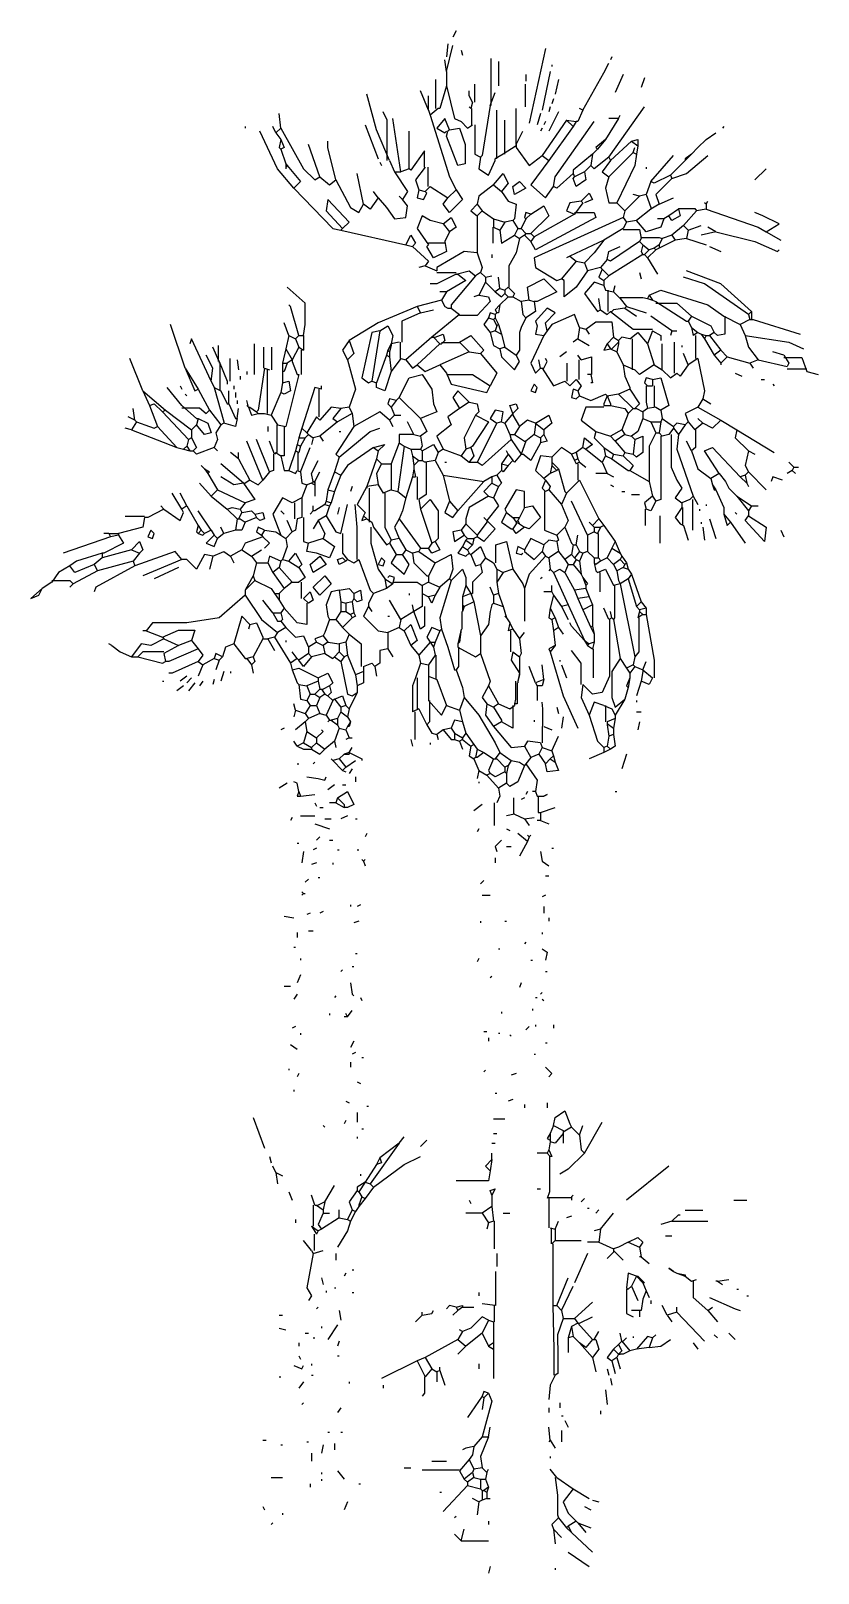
# Model space of a CAD drawing. Header units: inches. Extents: x 118 to 199, y 398 to 556.
import ezdxf

# ---------------------------------------------------------------- set-up
doc = ezdxf.new("R2010")
doc.units = ezdxf.units.IN
doc.header["$MEASUREMENT"] = 0
doc.layers.add('Standard', color=7, linetype='Continuous')

# ---------------------------------------------------------------- blocks, each defined once
blk = doc.blocks.new('A$C604E69D6')
at = {"layer": 'Standard', "color": 3, "linetype": 'Continuous'}
for points in [[(42.83, 157.17), (42.67, 155.83)], [(42.67, 154.33), (43.33, 157)], [(43.67, 158.5), (43.33, 157.83)], [(42.67, 154.33), (42.5, 155.5)], [(44.17, 156.5), (44.33, 156)], [(47.25, 150.83), (47.25, 155.67)], [(48, 155.33), (48, 152.83)], [(52.83, 156.67), (51.17, 149)], [(59.67, 155.83), (59.5, 155.5)], [(42.67, 154.33), (42.67, 152.83)], [(50.83, 154), (50.83, 153.33)], [(53.33, 154.33), (52.5, 150.33)], [(53.5, 155), (53.5, 154.83)], [(56.67, 150.33), (58.83, 154.17), (59.33, 155.17)], [(60.83, 154), (60, 152.17)], [(40.83, 150.33), (40, 152.33)], [(41.58, 150.5), (41.58, 153.5)], [(42.67, 152.83), (42, 150.5), (41.83, 150.5)], [(42.67, 152.83), (43.5, 149.5), (44.17, 149.17), (44.83, 148.5), (45.33, 148.83)], [(45.33, 151.17), (45, 151.83), (45, 152.33)], [(45.58, 151.17), (45.58, 153)], [(47.17, 150.83), (47.67, 152.17)], [(50.75, 153), (50.75, 150.67)], [(54.17, 153.5), (53.83, 152)], [(63, 153.67), (62.67, 152.67)], [(36.83, 145.17), (35.5, 148.33), (34.5, 152)], [(40.83, 150.33), (40.83, 151.83)], [(45.17, 150.5), (45, 150.67)], [(45.33, 151.17), (45.17, 150.5)], [(47.17, 150.83), (46.33, 145.67), (46.17, 145.5)], [(53.33, 150.67), (53.17, 150.17)], [(53.67, 151.5), (53.5, 151)], [(59.33, 145.5), (63, 150.67)], [(25.67, 148.5), (25.5, 150)], [(36.58, 145.17), (36.58, 149.33), (36.17, 150.17)], [(38, 144), (37.17, 149.5)], [(40.83, 150.33), (41, 149.83)], [(41.83, 150.5), (41, 149.83)], [(41, 149.83), (43, 143.5), (43.67, 142.17)], [(43, 148.33), (42.5, 149.5), (41.67, 148.5), (42.5, 148), (42.67, 148.17)], [(45.25, 150.5), (45.25, 148.83)], [(47.83, 145.33), (47.83, 150.33)], [(48.67, 145.83), (48.67, 149.33)], [(49.83, 146.83), (49.83, 150.5)], [(52.33, 150), (52, 148.83)], [(55, 149.33), (52.5, 145.67)], [(52.83, 149.17), (52.67, 148.83)], [(54.17, 150.17), (53.17, 148.17)], [(53.67, 142.5), (53.83, 143.5), (57.83, 149.17)], [(55, 149.33), (55.67, 148.67)], [(55, 149.33), (56, 149.17)], [(56, 149.17), (55.67, 148.67)], [(56.67, 150.33), (56.17, 149.17), (56, 149.17)], [(56.67, 150.33), (56.33, 150.5)], [(60.33, 149.5), (59, 147.33)], [(60.33, 149.5), (59.33, 149.5)], [(60.33, 149.5), (60.5, 149.83)], [(22, 148.67), (22, 148.5)], [(27, 142.33), (25.33, 144.33), (23.5, 148.17)], [(25.17, 148), (24.83, 148.67)], [(25.67, 148.5), (25.17, 148)], [(25.17, 148), (25.67, 147.33)], [(25.67, 148.5), (28, 144.33), (29.17, 143.17), (29.67, 143.5)], [(34.33, 148.83), (35.67, 145.33)], [(38.83, 144.33), (38.83, 148.17)], [(43, 148.33), (44, 148.5), (44.58, 146.83), (44.58, 144.83), (43.83, 144.67), (42.67, 147.67), (42.83, 148.17)], [(43, 148.33), (42.83, 148.17)], [(45.58, 148.83), (45.58, 145.83), (46.17, 145.5)], [(49.83, 146.83), (50.5, 148.17)], [(52.5, 148.5), (52.33, 148.17)], [(55.67, 148.67), (53.17, 145.17)], [(69.33, 147.33), (70.33, 148)], [(71.17, 148.67), (71, 148.5)], [(25.67, 147.33), (25.5, 146.5), (25.67, 146.33)], [(25.67, 147.33), (26, 146.5), (25.67, 146.33)], [(25.67, 146.33), (26.17, 144.83)], [(29.67, 143.5), (28.5, 146.83)], [(31.33, 143.17), (30.5, 146.5), (30.5, 147.17)], [(40.42, 144.5), (40.42, 146.17), (39, 144.17), (38.83, 144.33)], [(48.5, 145.83), (47.67, 145.33)], [(49.83, 146.67), (48.5, 145.83)], [(49.83, 146.83), (49.83, 146.67)], [(49.83, 146.67), (49.83, 146.5)], [(49.83, 146.5), (51.17, 144.67), (52.5, 145.67)], [(57.67, 145.83), (55.67, 144.17), (55.67, 143.83)], [(57.67, 145.83), (57.5, 144.67)], [(58.17, 146.33), (57.67, 145.83)], [(59, 147.33), (58, 146.5), (58.17, 146.33)], [(59, 147.33), (58.17, 146.33)], [(61.83, 146), (59.33, 143.5)], [(61.67, 147.17), (59.5, 145.17)], [(62.17, 145.83), (62, 144.67), (60.17, 140.83)], [(61.67, 147.17), (62.33, 147.33), (62.33, 146.67)], [(61.67, 147.17), (62.33, 146.67)], [(61.83, 146), (62, 146.5)], [(61.83, 146), (62.17, 145.83)], [(62.33, 146.67), (62.17, 145.83)], [(67.83, 145.83), (67.17, 145.33), (67.17, 145.17)], [(67.83, 145.83), (67.17, 145.17)], [(68.5, 146.5), (67.83, 145.83)], [(69.33, 147.33), (68.5, 146.5)], [(69.33, 147.33), (68.5, 146.5)], [(26.17, 144.83), (26.17, 144.5)], [(26.17, 144.83), (26.33, 144.67)], [(26.33, 144.67), (26.17, 144.5)], [(26.17, 144.5), (26.17, 144.33)], [(26.33, 144.67), (27.67, 143), (27, 142.33)], [(35.83, 145), (36, 144.67)], [(36.83, 145.17), (37.33, 144)], [(38.83, 144.33), (38, 144)], [(40.5, 144.5), (39.5, 143.17), (39.83, 142.17)], [(40.75, 144.5), (40.75, 142.5)], [(46.17, 145.5), (46, 144.33), (47, 143.67), (47.67, 145.17), (47.67, 145.33)], [(53.17, 145.17), (51.33, 142.67), (52.83, 141.33), (53.67, 142.5)], [(52.5, 145.67), (53.17, 145.17)], [(57.5, 144.67), (56.83, 144)], [(59.33, 145.5), (57.83, 144.33), (57.5, 144.67)], [(59.5, 145.17), (58.67, 144), (59.33, 143.5)], [(59.33, 145.5), (59.5, 145.17)], [(63.17, 144.5), (63.17, 144.33)], [(63.67, 143), (66, 145.67)], [(67.17, 145.17), (65.67, 143.67)], [(65.83, 143.33), (67.33, 143.83), (69.5, 145.67)], [(75.5, 144.33), (74.33, 143.17)], [(29.67, 143.5), (30.67, 142.67), (31.33, 143.17)], [(31.33, 143.17), (32.83, 140.33), (33.67, 139.83), (34.17, 140.67)], [(34.17, 140.67), (33.5, 143.83)], [(37.33, 144), (38, 144)], [(37.33, 144), (38.67, 142), (38.17, 141.17)], [(47.5, 142.67), (46, 141.5), (45.83, 140.67)], [(47.5, 142.67), (48.5, 143.83), (49, 142.83), (48.33, 142)], [(47.5, 142.67), (48.33, 142)], [(50.17, 143), (50.83, 142.33), (49.67, 141.67), (49.5, 142.5), (50.17, 143)], [(55.67, 143.83), (54, 142.33), (53.67, 142.5)], [(56.83, 144), (57, 143.17), (56, 142.5), (55.67, 143.33), (55.83, 143.5)], [(55.67, 143.83), (55.83, 143.5)], [(56.83, 144), (55.83, 143.5)], [(59.33, 143.5), (59, 142.33), (59.33, 140.83), (60.17, 140.83)], [(63.67, 143), (63.17, 141.67)], [(65.67, 143.67), (64, 142.83), (63.67, 143)], [(65.83, 143.33), (64.17, 141.67), (64.5, 140.67)], [(65.67, 143.67), (65.83, 143.33)], [(27, 142.33), (31, 138.17), (31.83, 138)], [(32, 138.17), (32.67, 138.83), (30.5, 141.17), (30.33, 140), (32, 138.17)], [(35.67, 141.33), (34.83, 140.17), (34.17, 140.67)], [(35.67, 141.33), (35.17, 142)], [(35.67, 141.33), (36.5, 140.33), (37.33, 139.17), (38.5, 139.33), (38.67, 140.5), (38.17, 141.17)], [(38.17, 141.17), (37.83, 141.5)], [(39.83, 142.17), (39.67, 141.33), (40.33, 141.17), (40.67, 141.83), (40.5, 142)], [(39.83, 142.17), (40.5, 142)], [(41, 142.5), (40.5, 142)], [(41, 142.5), (42.83, 141.33)], [(43.67, 142.17), (44.33, 141.17), (43, 139.83), (42.33, 140.67), (42.83, 141.33)], [(43.67, 142.17), (42.83, 141.33)], [(48.33, 142), (49, 141), (49.83, 140.67), (49.67, 139.17), (49.5, 139)], [(56.5, 141), (57.33, 141.83), (57.67, 141.17), (56.83, 140.83)], [(62.5, 141.5), (61, 140)], [(62.5, 141.5), (61.83, 141.67)], [(63.17, 141.67), (62.5, 141.5)], [(63.17, 141.67), (63.67, 140.33), (63.67, 140.17)], [(64.5, 140.67), (66, 141.33)], [(42.33, 138.67), (41, 139), (40.17, 139.5), (39.67, 138.17), (40.83, 136.5)], [(45.83, 140.67), (45.17, 140), (45.83, 139.5)], [(45.83, 140.67), (46.33, 140)], [(46.33, 140), (45.83, 139.5)], [(45.83, 139.5), (45.83, 135.67)], [(46.33, 140), (47.5, 139.17)], [(51.33, 139.67), (50.83, 139.83), (50.67, 139.33), (50.83, 139.17)], [(51.33, 139.67), (50.83, 139.17)], [(51.33, 139.67), (52.67, 140.5), (53.17, 139.5), (51.33, 137.67)], [(55.83, 139.83), (57.83, 139.83), (58, 139.33), (51.83, 136), (51.33, 136.83)], [(55.83, 139.67), (51.67, 137.33)], [(56.5, 141), (55.33, 140.83), (55, 140), (55.83, 139.67)], [(56.67, 140.83), (55.83, 139.67)], [(56.5, 141), (56.67, 140.83)], [(60.17, 140.83), (61, 140)], [(61, 140), (60.83, 139.33)], [(63.67, 140.17), (62.17, 139)], [(64.5, 140.67), (63.67, 140.17)], [(65.5, 139.5), (65, 139.17)], [(66.5, 140.17), (65.5, 139.5)], [(66.5, 140.17), (66.67, 139.5), (65.83, 139), (65.5, 139.5)], [(66.5, 140.25), (68.17, 140.25), (68.33, 140)], [(68.33, 140), (67, 138.5)], [(69.33, 140.17), (68.33, 140)], [(69.33, 140.67), (69.17, 140.83)], [(69.33, 140.67), (69.5, 141)], [(69.33, 140.67), (69.33, 140.17)], [(69.33, 140.17), (74.67, 138.33), (75.5, 137.83)], [(75.5, 137.83), (76.83, 138.67), (75.17, 139.5), (74.33, 139.83)], [(32, 138.17), (31.83, 138)], [(31.83, 138), (38.5, 136.5)], [(42.33, 138.67), (43.17, 139.33), (43.67, 138.33), (43, 137.83)], [(42.33, 138.67), (43, 137.83)], [(47.42, 138.33), (47.42, 136.67)], [(47.5, 139.17), (48.67, 138.83)], [(47.5, 139.17), (47.5, 138.33)], [(47.5, 138.33), (48.17, 138)], [(48.67, 138.83), (48.17, 138)], [(48.17, 138), (48.33, 136.67), (49.67, 137.5)], [(49.5, 139), (48.67, 138.83)], [(49.5, 139), (50, 138.17)], [(50, 138.17), (49.67, 137.5)], [(50, 138.17), (50.33, 138.17)], [(50.83, 139.17), (50.33, 138.17)], [(50.33, 138.17), (50.83, 137.67)], [(60.83, 139.33), (51.67, 135.17), (51.83, 134.17), (54, 132.83), (54.5, 133)], [(60.83, 138.17), (58.83, 137)], [(60.83, 139.33), (61.17, 138.83)], [(61.17, 138.83), (60.83, 138.17)], [(60.83, 138.08), (62.5, 138.08), (62.67, 137.17)], [(62.17, 139), (61.17, 138.83)], [(65, 139.17), (64.67, 138.33), (63.17, 137.83), (62.17, 139)], [(65, 139.17), (64.33, 139.17)], [(67, 138.5), (65.83, 137.5)], [(67, 138.5), (67.5, 138)], [(67.5, 138), (67.33, 137.17)], [(67.5, 138), (68.83, 138.5)], [(70.33, 137.83), (69.5, 138.33)], [(38.5, 136.5), (39, 137.5), (39.5, 136.67), (39.17, 136.33)], [(38.5, 136.5), (39.17, 136.33)], [(39.17, 136.33), (40.83, 134.83), (40.5, 134.33)], [(42.5, 136.83), (42.67, 135.83), (41.33, 135.17), (40.67, 136.33), (40.83, 136.5)], [(42.5, 136.67), (40.83, 136.67)], [(43, 137.83), (42.5, 136.83)], [(50.17, 137.17), (49.83, 135.67), (49.08, 134.33), (49.08, 132.17)], [(49.67, 137.5), (50.17, 137.17)], [(50.67, 137.5), (50.17, 137.17)], [(50.83, 137.67), (50.67, 137.5)], [(50.67, 137.5), (51.33, 136.83)], [(50.83, 137.67), (51.33, 137.67)], [(51.33, 137.67), (51.67, 137.33)], [(51.67, 137.33), (51.33, 136.83)], [(58.83, 137), (55.33, 135.33)], [(58.83, 137), (57.83, 135.67), (56.83, 134.67)], [(62.5, 136.83), (59.5, 134.83), (59.17, 135)], [(59.17, 135), (59.33, 135.83), (60.5, 136.33)], [(62.67, 137.17), (62.5, 136.83)], [(62.5, 136.83), (62.83, 136.5)], [(62.67, 137.25), (64.5, 137.25), (64.83, 137.17)], [(62.83, 136.5), (62.67, 135.83), (62.83, 135.5)], [(62.83, 136.5), (63.5, 136)], [(64.5, 136.5), (64, 136.17)], [(64.83, 137.17), (64.5, 136.5)], [(66.17, 137), (64.5, 136.17)], [(64.5, 136.5), (64.5, 136.33)], [(64.5, 136.33), (64.5, 136.17)], [(65.83, 137.5), (64.83, 137.17)], [(65.83, 137.5), (66.17, 137)], [(67.33, 137.17), (66.17, 137)], [(67.33, 137.17), (69.33, 136.5)], [(70.33, 137.83), (68.83, 137.5)], [(69.67, 136.33), (70.83, 135.83)], [(70.33, 137.83), (74.33, 136.83), (76.67, 135.83), (76.83, 136)], [(75.5, 137.83), (77, 137)], [(45.83, 135.67), (44.5, 135.83), (41.67, 134.17), (41.67, 133.83)], [(45.83, 135.67), (46.33, 134.17), (46.17, 133.67)], [(47.33, 135.5), (47.33, 135.17)], [(56, 134.83), (54.5, 133)], [(55.33, 135.33), (55, 135.17)], [(55.33, 135.33), (56, 134.83)], [(56, 134.83), (56.83, 134.67)], [(59.17, 135), (58.5, 134.17)], [(62.83, 135.5), (59.33, 133.33)], [(62.83, 135.5), (63, 135.5)], [(63.5, 136), (63, 135.5)], [(63, 135.5), (63.33, 135.17)], [(64.17, 136), (63.33, 135.17)], [(63.33, 135.17), (64.33, 133.5)], [(64, 136.17), (63.5, 136)], [(64, 136.17), (64.17, 136)], [(64.5, 136.17), (64.17, 136)], [(40.5, 134.33), (39.83, 134.17)], [(40.5, 134.33), (41.67, 133.83)], [(43.67, 133.5), (41.67, 132.5), (41, 132.5)], [(41.67, 133.67), (43.67, 133.67)], [(43.83, 133.5), (44.67, 132.83), (42.67, 131.67)], [(45.67, 133.33), (43.17, 130.33), (43.17, 130)], [(43.67, 133.5), (45, 133.83), (45.67, 133.33)], [(43.67, 133.5), (43.83, 133.5)], [(46.17, 133.67), (45.67, 133.33)], [(46.17, 133.67), (46.67, 133.17)], [(46.67, 133.17), (47.33, 133.33)], [(46.67, 133.17), (46.67, 132.67)], [(48.17, 132), (48, 133.17)], [(57.17, 133.83), (56, 132.17), (54.75, 131.17), (54.75, 132.83), (54.5, 133)], [(56.83, 134.67), (57.17, 133.83)], [(58.5, 134.17), (57.17, 133.83)], [(58.67, 134), (58.33, 133.17), (58.83, 132.83)], [(58.5, 134.17), (58.67, 134)], [(58.67, 134), (59.33, 133.33)], [(59.33, 133.33), (58.83, 132.83)], [(62.5, 133.67), (62.67, 133)], [(73.67, 129.33), (69.17, 132.5), (67, 133.17)], [(74, 129.67), (70.83, 132.5), (67.33, 133.83)], [(28, 127.17), (28.17, 128.33), (28.17, 130.5), (26.33, 132.17)], [(42.67, 131.67), (42, 131.67)], [(42.67, 131.67), (42.17, 130.83)], [(46.67, 132.67), (46, 131.33)], [(46.67, 132.67), (47.67, 131.67)], [(48.17, 132), (47.67, 131.67)], [(47.67, 131.67), (48.33, 131.17), (48.67, 131.5)], [(48.17, 132), (48.67, 131.83)], [(49, 132.17), (48.67, 131.83)], [(48.67, 131.83), (48.67, 131.5)], [(49, 132.17), (49.67, 131.5), (49.5, 131.17)], [(51.17, 130.83), (51, 132.17), (52.67, 133), (54, 131.67), (52, 130.67), (51.67, 130.67)], [(58.83, 132.33), (57.83, 132.67), (56.83, 131.5), (58.17, 129.67), (58.5, 129.83)], [(58.83, 132.83), (58.83, 132.33)], [(58.83, 132.33), (59, 131.83)], [(59, 131.83), (59.83, 131.67)], [(59.25, 131.83), (59.25, 129.67)], [(59.83, 131.67), (60, 132.33)], [(59.83, 131.67), (60.5, 131)], [(63.5, 131.33), (64.67, 131.83), (69.5, 130.33), (71.17, 129.17)], [(27.5, 127.17), (26.67, 130.17), (26.5, 130.33)], [(39.67, 130.17), (35.67, 128.5), (32.67, 126.67)], [(42.17, 130.83), (39.67, 130.17)], [(39.67, 130.17), (40, 129.5)], [(42.17, 130.83), (42.5, 130.17), (42.83, 130), (43.17, 130)], [(43.17, 130), (44, 129.33)], [(46, 131.33), (47, 131.17), (47.17, 130.67), (45.83, 129.25), (44, 129.25)], [(46, 131.33), (45.5, 131.17)], [(48.17, 130.33), (47.67, 129.83), (47.83, 129.5)], [(48.17, 130.33), (48, 129.5), (47.83, 129.5)], [(49, 131.17), (48.17, 130.33)], [(48.67, 131.5), (49, 131.17)], [(49, 131.17), (49.5, 131.17)], [(49.5, 131.17), (50.33, 130.67)], [(51.17, 130.83), (50.33, 130.67)], [(50.33, 130.67), (50.5, 129.33), (50.83, 129)], [(51.67, 130.67), (51.83, 129.67), (50.83, 129)], [(51.17, 130.83), (51.67, 130.67)], [(53, 127.67), (52.83, 128.5), (53.83, 129.5), (53, 130), (51.83, 128.67), (52, 128.17), (51.83, 127.33), (52.67, 127.17)], [(58.5, 129.83), (58.33, 131)], [(61, 130), (59.83, 129.83), (59.67, 129.67)], [(60.5, 131.08), (62.83, 131.08), (63.33, 131)], [(60.5, 131), (61.17, 130.17)], [(61.17, 130.17), (61, 130)], [(61, 130), (62.17, 129.17)], [(61.17, 130.17), (63.17, 129.5)], [(63.5, 131.33), (63.33, 131)], [(63.33, 131), (63.83, 130.83)], [(63.5, 131.33), (63.83, 130.83)], [(63.83, 130.83), (64.17, 130.67)], [(64.17, 130.67), (67.33, 128.67), (67.5, 128.67)], [(64.17, 130.5), (66.33, 130.5), (67.83, 129.17)], [(26.5, 127.17), (26, 128.5)], [(40, 129.5), (38.08, 128.67), (38.08, 126.5)], [(40, 129.5), (41.33, 129.83)], [(44, 129.33), (41.17, 127)], [(47, 129), (46.5, 128.33), (47.17, 127.5)], [(47.67, 129.33), (47.17, 129.5), (47, 129)], [(47, 129), (47.5, 128.83)], [(47.67, 129), (47.5, 128.83)], [(47.5, 128.83), (47.83, 128.17)], [(47.83, 129.5), (47.67, 129.33)], [(47.67, 129.33), (47.67, 129)], [(47.67, 129), (48, 128.33)], [(50.83, 129), (50.33, 128), (50.17, 127.5), (50.17, 125.67), (49.83, 125.17)], [(56.33, 128), (55.83, 129.33), (53.5, 128.33), (53, 127.67)], [(57, 127.83), (58, 128.58), (59.67, 128.58), (59.83, 127)], [(58.5, 129.83), (59.17, 129.33), (59.5, 129.67)], [(59.5, 129.67), (59.67, 129.67)], [(59.5, 129.67), (61.83, 127.83), (63.83, 127.83)], [(65.83, 127.67), (63.67, 129.17)], [(67.83, 129.17), (67.5, 128.67)], [(67.5, 128.67), (67.83, 128)], [(67.83, 129.17), (69.83, 128.17), (70.17, 127.5)], [(71.25, 129.17), (71.25, 127.33), (70.5, 127.17), (70.17, 127.5)], [(71.17, 129.17), (72.83, 128.33)], [(73.83, 128.83), (72.83, 128.33)], [(74, 129.67), (73.67, 129.33)], [(73.67, 129.33), (73.83, 128.83)], [(73.83, 128.83), (74, 128.83)], [(74, 129.67), (74, 128.83)], [(74, 128.83), (74.17, 128.83)], [(74.17, 128.83), (79, 127.33)], [(15.83, 123.83), (14.33, 128.33)], [(18.5, 122.5), (16.5, 126.83), (16.33, 126.33)], [(26.5, 127.17), (26.17, 125.83)], [(26.5, 127.17), (27.17, 126.83)], [(27.5, 127.17), (27.17, 126.83)], [(27.17, 126.83), (27.5, 126)], [(27.5, 127.17), (28, 127.17)], [(28, 127.17), (28, 125.67)], [(35.83, 127.67), (35, 127.5), (34, 122.83), (34.67, 122.33), (35, 122.5)], [(35.83, 127.67), (35, 122.5)], [(35.83, 127.67), (36.67, 128.17), (37.17, 127.17), (37, 126.33)], [(41.17, 127), (38.5, 124.67)], [(41.17, 127), (41.33, 127)], [(41.33, 127), (41.5, 127)], [(41.33, 127), (42, 126.33)], [(41.5, 127), (42.33, 127.33), (42.5, 126.67), (42.17, 126.33)], [(44, 126.5), (45.17, 127.17), (46.5, 125.67), (46.17, 125.33)], [(47.67, 127.67), (47.17, 127.5)], [(47.17, 127.5), (47.5, 126.17), (48.17, 125.83)], [(47.83, 128.17), (47.67, 127.67)], [(47.67, 127.67), (48.33, 127.33)], [(48, 128.33), (47.83, 128.17)], [(48, 128.33), (48.33, 127.33)], [(48.33, 127.33), (48.67, 126)], [(52.67, 127.17), (51.33, 124.33), (51.83, 123.33), (52.33, 123.83)], [(53, 127.67), (52.67, 127.17)], [(56.17, 126.83), (55.67, 126.5)], [(56.33, 128), (56.17, 126.83)], [(56.17, 126.83), (57.33, 126.17)], [(56.33, 128), (57, 127.83)], [(57, 127.83), (57.33, 127.33)], [(59.83, 127), (59.17, 126.33)], [(59.83, 127), (60.33, 126.67)], [(61.5, 126.83), (60.67, 127), (60.33, 126.67)], [(61.5, 126.83), (62.33, 127.5), (63.33, 126.33)], [(61.75, 126.83), (61.75, 123.67)], [(63.83, 127.67), (63.33, 126.33)], [(63.83, 127.67), (64.67, 127.17), (64.67, 126.67)], [(65.83, 127.67), (65.67, 127.17)], [(65.83, 127.67), (66.33, 127.67)], [(67.83, 128), (68.5, 127.5)], [(67.83, 128), (68, 127.17)], [(68.5, 127.5), (68, 127.17)], [(68.25, 127.17), (68.25, 124.83)], [(68.5, 127.5), (68.83, 127.33)], [(68.83, 127.33), (69.33, 127.17)], [(68.83, 127.33), (69.17, 126.83)], [(69.33, 127.17), (69.17, 126.83)], [(69.17, 126.83), (70.17, 125.17)], [(69.33, 127.17), (69.67, 127.17)], [(70.17, 127.5), (69.67, 127.17)], [(69.67, 127.17), (70.83, 125.67)], [(72.83, 128.33), (73.33, 127.17)], [(73.33, 127.17), (73.67, 126), (74.67, 124.67)], [(73.33, 127.17), (77.83, 126.5), (79.33, 125.83)], [(19.33, 124.5), (18.67, 126)], [(19.25, 124.5), (19.25, 126.17)], [(22.92, 126.33), (22.92, 123.17)], [(23.92, 123.83), (23.92, 126)], [(24.75, 123.67), (24.75, 126)], [(26.17, 125.83), (25.83, 124.33)], [(26.17, 125.83), (26.83, 124.67)], [(27.5, 126), (26.83, 124.67)], [(27.5, 126), (28, 125.67)], [(27.75, 125.67), (27.75, 123.17)], [(32.67, 126.67), (32, 125.67), (32.5, 124.67)], [(32.67, 126.67), (33.17, 125.33), (32.5, 124.67)], [(36.67, 125.67), (36.5, 125.17)], [(37, 126.33), (36.67, 125.67)], [(36.67, 125.67), (36.83, 125.5)], [(37, 126.17), (36.83, 125.5)], [(36.83, 125.5), (36.83, 125)], [(37.83, 126.5), (37, 126.33)], [(37, 126.33), (37, 126.17)], [(37.92, 126.5), (37.92, 124.83)], [(42, 126.33), (39.67, 124.17)], [(42, 126.33), (42.17, 126.33)], [(45, 125.5), (42, 124.17)], [(44, 126.42), (42.17, 126.42)], [(44, 126.5), (45, 125.5)], [(45, 125.5), (46.17, 125.33)], [(46.17, 125.33), (47.83, 123.33), (47.17, 122)], [(48.67, 126), (48.17, 125.83)], [(48.17, 125.83), (48.33, 125), (49.67, 123.67), (50.17, 124.5), (49.83, 125.17)], [(48.67, 126), (49.83, 125.17)], [(55, 125.5), (54.33, 125)], [(59.17, 126.33), (58.83, 125.67), (59.5, 125.83)], [(59.17, 126.33), (59.5, 125.83)], [(59.5, 125.83), (59.67, 125.83)], [(59.5, 125.83), (60.17, 125.5)], [(60.33, 126.5), (59.67, 125.83)], [(60.33, 126.33), (60.17, 125.5)], [(60.17, 125.5), (60.83, 124.17)], [(60.33, 126.67), (60.33, 126.5)], [(60.33, 126.5), (60.33, 126.33)], [(63.33, 126.33), (64, 124.17)], [(64.83, 123.67), (64.83, 126.33)], [(66.08, 123.33), (66.08, 126.5)], [(66.83, 126.17), (66.83, 126)], [(67.5, 124.17), (67, 125.33)], [(70.83, 125.67), (70.17, 125.17)], [(70.83, 125.67), (71.5, 125)], [(77.33, 125.17), (76.17, 125.5)], [(11.5, 121.5), (10.17, 124.83)], [(15.83, 123.83), (17.17, 121.67)], [(15.83, 123.83), (16.83, 121.5), (17.17, 121.67)], [(18.5, 122.5), (18.67, 123.83), (18, 125.17)], [(19.33, 124.5), (19.33, 124.33)], [(19.33, 124.5), (20.17, 122.5), (20.17, 122.17)], [(19.42, 124.33), (19.42, 121.5)], [(20.42, 124.83), (20.42, 122.5)], [(21.17, 124.67), (21.33, 123.67)], [(24, 123.83), (23.33, 119.5), (23.17, 119.33)], [(24, 123.83), (24.5, 123.67)], [(24.25, 123.67), (24.25, 119.17)], [(25.83, 124.33), (26.33, 124.33)], [(25.83, 124.33), (25.83, 123.5)], [(26.33, 124.33), (26, 123.5), (25.83, 123.5)], [(26.83, 124.67), (26.33, 124.33)], [(26.83, 124.67), (26.83, 124.5)], [(26.83, 124.5), (27.33, 123.17), (27.5, 123.17)], [(32.5, 124.67), (33.33, 121.67), (32.67, 119.83)], [(36.5, 125.17), (35.5, 122.33)], [(36.5, 125.17), (36.83, 125)], [(36.83, 125), (37, 123.5)], [(38, 124.83), (37, 123.5)], [(38, 124.83), (38.5, 124.67)], [(38.5, 124.67), (39.17, 123.83), (39.67, 124.17)], [(39.67, 124.17), (40.5, 123.5), (42, 124.17)], [(42, 124.17), (42.67, 123.33)], [(52.33, 123.83), (52.17, 124.67)], [(52.33, 123.83), (52.5, 123.83)], [(52.5, 123.83), (52.67, 123.83)], [(52.5, 123.83), (53.67, 122), (54.83, 122.5)], [(52.67, 123.83), (53, 124.5), (52.83, 124.83)], [(55.08, 122.5), (55.08, 124.33)], [(56.5, 124.67), (56.17, 125.17)], [(56.25, 124.67), (56.25, 122.67)], [(56.5, 124.67), (57.58, 125), (57.58, 123.17)], [(60.83, 124.17), (62, 123.67)], [(60.83, 124.17), (61, 123), (61.5, 121.83), (61.5, 121.67)], [(64, 124.17), (62.5, 123.17), (62, 123.67)], [(64, 124.17), (64.83, 123.67)], [(64.83, 123.67), (65.67, 122.83), (66.33, 123.33)], [(67.5, 124.17), (66.67, 123), (66.33, 123.33)], [(68.5, 124.83), (67.5, 124.17)], [(68.5, 124.83), (69.17, 121.5), (69, 120.67)], [(70.17, 125.17), (70.83, 124.33)], [(71.5, 125), (70.83, 124.33)], [(70.83, 124.33), (70.83, 124.17)], [(71.5, 125), (73.83, 124.33)], [(74.67, 124.67), (73.83, 124.33)], [(73.83, 124.33), (74.17, 123.83)], [(74.67, 124.67), (77.67, 124)], [(77.33, 125.17), (77.83, 124.33), (77.67, 124)], [(77.33, 124.92), (79.17, 124.92), (79.67, 123.5)], [(77.67, 123.75), (79.67, 123.75)], [(18.5, 122.5), (18.83, 121.83)], [(21.5, 123), (21.5, 122.67)], [(22.17, 123.5), (22.17, 123.17)], [(25.83, 122.33), (26.5, 122.5), (26.67, 121.5), (26, 121.17), (25.67, 121.33)], [(25.83, 122.33), (25.67, 121.33)], [(25.83, 123.5), (25.83, 122.33)], [(27.5, 123.17), (26.17, 117.83)], [(35, 122.5), (35.5, 122.33)], [(37, 123.5), (36.33, 121.5), (35.5, 121.83), (35.5, 122.33)], [(37.83, 120.83), (38.83, 122.83), (40.17, 123.17), (41.17, 121.67), (41.33, 120.17), (41.67, 119.33), (40.83, 119), (40, 118.67)], [(42.67, 123.33), (43.17, 122.17), (46.83, 121.33), (47.17, 122)], [(42.67, 123.17), (45.33, 123.17), (47.17, 122)], [(51.67, 122.17), (51.33, 121.5), (51.83, 121.33), (52, 121.83), (51.67, 122.17)], [(56, 122.67), (55.33, 122), (54.83, 122.5)], [(56, 122.67), (56.5, 122), (56.17, 121.5)], [(57.5, 123.17), (57.17, 123.17)], [(57.5, 123.17), (57.67, 122.33), (57.5, 122.33)], [(63.83, 122.67), (63.17, 122.83), (63, 122.33), (63.33, 122)], [(63.83, 122.67), (64.67, 122.83), (65.5, 120), (64.67, 119.5)], [(63.83, 122.67), (63.83, 122)], [(72.33, 123.33), (73, 123)], [(75, 122.67), (75.33, 122.67)], [(76.17, 122.17), (76.33, 122)], [(79.67, 123.5), (80.83, 123.17)], [(11.5, 121.5), (13.83, 119.5)], [(11.5, 121.5), (12.17, 120)], [(15.5, 120), (14, 121.83)], [(15.33, 122), (15.5, 121.67)], [(15.83, 121.17), (16, 121)], [(17.17, 121.67), (18.33, 119.5)], [(18.83, 121.83), (19.5, 121.5)], [(18.83, 121.83), (19.83, 118.33), (19.83, 118.17)], [(19.5, 121.5), (20.17, 120.17), (20.33, 120.17)], [(20.33, 120.17), (20.33, 121.5)], [(20.83, 122), (20.83, 121.67)], [(21, 121.33), (21, 120.83)], [(21.17, 120.5), (21.17, 120.17)], [(22.33, 119.83), (22.17, 120.5)], [(25.67, 121.33), (24.67, 119)], [(29.83, 121.67), (29.17, 121.83), (27.83, 117.67)], [(29.58, 121.67), (29.58, 118.83)], [(29.83, 121.67), (29.83, 122)], [(37.5, 120.5), (36.83, 120.67), (36.67, 120.17), (37, 119.83)], [(37.5, 120.5), (37, 119.83)], [(37.83, 120.83), (37.5, 120.5)], [(37.83, 120.83), (40, 118.67)], [(45, 120.33), (43.83, 121.5), (43.33, 120.83), (44, 119.67)], [(56.17, 121.5), (55.67, 121.67), (55.5, 120.83), (56, 120.67), (56.33, 121)], [(56.17, 121.5), (56.33, 121)], [(56.33, 121), (57.5, 120.5), (59, 121.17), (59.17, 121)], [(59.17, 121), (58.83, 120.17), (58.83, 120)], [(59.17, 121), (59.33, 121)], [(59.17, 121), (59.5, 120.17), (59.5, 120)], [(60.33, 121.17), (59.33, 121)], [(61.5, 121.67), (60.33, 121.17)], [(60.33, 121.17), (61.83, 119.67)], [(61.5, 121.67), (62.5, 120.17), (62, 119.67)], [(63.17, 122), (63.17, 120.33), (63.33, 119.67)], [(63.33, 122), (63.83, 122)], [(64, 122), (64, 119.83)], [(69, 120.67), (68.5, 119.83)], [(69, 120.67), (69.83, 120.17)], [(10.67, 118.5), (10.5, 119.67)], [(12.17, 120), (12.67, 120.17), (13.5, 119.33)], [(12.17, 120), (13, 117.83)], [(13.83, 119.5), (13.5, 119.33)], [(13.5, 119.33), (16.17, 116.5)], [(13.83, 119.5), (16.5, 117.5)], [(15.5, 120), (17, 118.67), (17.17, 118.67)], [(15.5, 119.75), (17.33, 119.75), (18, 119.17), (18.33, 119.5)], [(18.33, 119.5), (19.5, 118)], [(20.33, 120.17), (21, 118.67), (21.17, 118.67)], [(21.17, 118.67), (21.33, 119.67)], [(22.33, 119.83), (22.17, 120)], [(22.33, 119.83), (22.5, 119.83)], [(22.33, 119.83), (22.67, 119), (23.33, 119.17)], [(22.5, 119.83), (23.17, 119.33)], [(23.17, 119.33), (23.33, 119.17)], [(23.33, 119.17), (24, 119.17)], [(24, 119.17), (24.67, 119)], [(24.67, 119), (25.33, 118)], [(31.83, 119.67), (30.83, 119.83), (29.67, 118.5), (29.33, 118.83)], [(31.83, 119.67), (31, 118.67), (31.5, 118.33)], [(33, 119.17), (31.5, 118.33)], [(32.67, 119.83), (31.83, 119.67)], [(32.67, 119.83), (33, 119.17)], [(33, 119.17), (33.17, 117.83)], [(36.83, 118.5), (35.83, 119.33), (33.17, 117.83)], [(37.33, 119), (36.83, 118.5)], [(37, 119.83), (37.33, 119)], [(37.33, 119), (38, 119)], [(44, 119.67), (42.83, 118.83), (43.17, 118), (41.67, 116.83), (42.33, 115.5)], [(45, 120.33), (44, 119.67)], [(45.67, 119), (44.5, 116.67), (44.67, 115.5)], [(45, 120.33), (45.83, 120.17), (46, 119.33), (45.67, 119)], [(45.67, 119), (47, 118.33), (45.33, 115.83), (45.17, 115.67)], [(48.33, 118.33), (48.5, 119.33), (47.67, 119.5), (47.17, 118.67), (47.83, 118.17)], [(49.5, 119.17), (48.67, 118.17)], [(49.5, 119.17), (49.17, 120), (49.83, 120.17), (50, 119.67), (49.5, 119.17)], [(49.5, 119.17), (49.5, 119)], [(49.5, 119), (50.17, 117.83)], [(51.83, 118.17), (53.17, 119), (53.5, 118.17), (52.67, 117.5)], [(58.83, 119.83), (57, 119.83), (56.5, 118.5), (58, 117.33)], [(58.83, 120), (59.5, 120)], [(59.5, 120), (61, 119.67), (61.33, 119.17)], [(61.33, 119.17), (60.67, 117.5)], [(61.83, 119.67), (61.33, 119.17)], [(61.83, 119.67), (62, 119.67)], [(62, 119.67), (62.17, 119.67)], [(62.17, 119.67), (62.83, 119.33)], [(63.33, 119.67), (62.83, 119.33)], [(62.83, 119.33), (62.83, 118.67)], [(64.17, 119.83), (63.33, 119.67)], [(64.17, 119.83), (64.67, 119.5)], [(64.67, 119.5), (64.83, 118.67)], [(68.5, 119.83), (67.17, 119.17), (67.5, 118.33)], [(68.5, 119.83), (70.83, 118.5)], [(10.33, 117.5), (9.67, 117.67)], [(10.67, 118.5), (10, 118.83)], [(10.83, 118.33), (10.33, 117.5)], [(10.33, 117.5), (15, 115.67)], [(10.67, 118.5), (10.83, 118.33)], [(10.83, 118.33), (12.17, 117.83), (12.67, 117.67), (13, 117.83)], [(13, 117.83), (15, 115.67)], [(17, 118), (16.5, 117.5)], [(16.5, 117.5), (16.5, 116.67)], [(17.17, 118.67), (17, 118)], [(17.17, 118.67), (18.17, 118.17), (18.5, 117.17), (17.83, 117), (17, 118)], [(19.5, 118), (19, 117.17), (19.17, 116.5), (18.83, 115.67)], [(19.83, 118.17), (19.5, 118)], [(21.17, 118.67), (21, 117.83), (19.83, 118.17)], [(24.33, 117.83), (24.33, 117.33)], [(25.25, 118), (25.25, 115.17)], [(25.33, 118), (26.17, 117.83)], [(26, 117.83), (26, 114.83), (25.67, 114.83)], [(27.83, 117.67), (27.5, 116.67)], [(27.83, 117.67), (28.33, 117.17)], [(29.33, 118.83), (28.33, 117.17)], [(31.5, 118.33), (29.67, 116.83)], [(33.17, 117.83), (31.33, 115), (31.67, 114.67)], [(31.67, 114.67), (34.83, 117.33), (35.83, 117.67)], [(31.67, 117.33), (31.83, 117.33)], [(36.83, 118.5), (37.17, 117.83)], [(39.33, 117), (38.67, 118.33)], [(40, 118.67), (40.67, 117.33), (40, 116.83)], [(47.83, 118.17), (45.83, 114.17)], [(48.33, 118.33), (47.83, 118.17)], [(48.33, 118.33), (48.67, 118.17)], [(48.67, 118.17), (49.17, 117)], [(50.17, 117.83), (49.67, 117)], [(51.83, 118.17), (51, 118.5), (50.17, 117.83)], [(51.83, 118), (51.67, 117)], [(51.83, 118.17), (51.83, 118)], [(51.83, 118.17), (52.67, 117.5)], [(52.67, 117.5), (52.67, 117)], [(58, 117.33), (57.83, 116.67), (58.83, 115.67)], [(58, 117.33), (59.5, 116.83)], [(60.67, 117.5), (59.5, 116.83)], [(60.67, 117.5), (61, 117)], [(62.83, 118.67), (62.33, 117.33), (61.67, 116.83)], [(62.83, 118.67), (63.67, 118.33)], [(63.67, 118.33), (64.67, 118.33)], [(63.67, 118.33), (64.17, 117.17)], [(64.67, 118.33), (64.5, 117.17)], [(64.83, 118.67), (64.67, 118.33)], [(64.83, 118.67), (66, 117.83)], [(66, 117.67), (65.5, 117)], [(67.17, 118), (66.33, 118.17), (66, 117.83)], [(66, 117.83), (66, 117.67)], [(66, 117.67), (66.5, 117)], [(67.17, 118), (66.5, 117)], [(67.5, 118.33), (67.17, 118)], [(67.5, 118.33), (68.17, 117.5)], [(68.25, 117.5), (68.25, 115.67), (67.83, 115.33)], [(69, 118.17), (68.17, 117.5)], [(69, 118.17), (68.5, 118.67)], [(70.83, 118.5), (70, 117.67), (69, 118.17)], [(70.83, 118.5), (72.5, 117.5)], [(72.5, 117.5), (72.33, 116.67), (73.67, 115.33)], [(72.5, 117.5), (76.33, 115.17)], [(16, 115.83), (15.67, 115.5)], [(16.17, 116.5), (16, 115.83)], [(16, 115.83), (16.33, 115.33)], [(16.5, 116.67), (16.17, 116.5)], [(16.5, 116.67), (17, 115.67), (16.67, 115.33)], [(23.83, 112.33), (22.17, 116.33)], [(24.5, 113.17), (23.17, 116.5)], [(25, 115), (24.5, 116.33)], [(27.33, 116), (27.17, 115.33)], [(27.5, 116.67), (27.33, 116)], [(27.33, 116), (27.67, 115.83)], [(27.5, 116.67), (28.17, 116.67)], [(27.67, 115.83), (27.5, 115.17)], [(28.17, 116.67), (27.67, 115.83)], [(28.5, 117), (28.17, 116.67)], [(28.33, 117.17), (28.5, 117)], [(28.5, 117), (29, 116.67)], [(29, 116.67), (28.83, 116)], [(29.67, 116.83), (29, 116.67)], [(29.67, 116.83), (30, 116.33)], [(35.17, 115.67), (36.33, 116), (35.67, 115.33)], [(37.83, 116.17), (37, 114)], [(38.33, 115.83), (37.67, 111.17)], [(39.33, 117), (37.83, 117), (37.83, 116.17)], [(37.83, 116.17), (38.33, 115.83)], [(38.33, 115.83), (39, 115.5)], [(39.33, 117), (40, 116.83)], [(40, 116.83), (40.17, 115.83), (40, 115.5)], [(40.17, 115.33), (41.33, 116), (41.83, 115.17)], [(49.33, 116.5), (46.33, 113.83), (45.83, 114.17)], [(49.17, 117), (49.67, 117)], [(49.17, 117), (49.33, 116.5)], [(49.33, 116.5), (50.33, 115)], [(49.67, 117), (50.67, 116.33), (50.83, 116.33)], [(50.83, 116.33), (50.33, 115)], [(52.33, 116.17), (51.33, 114.33), (50.5, 115)], [(51.67, 117), (50.83, 116.33)], [(51.67, 117), (52.33, 116.67)], [(52.67, 117), (52.33, 116.67)], [(52.67, 117), (53, 116.33), (52.33, 116.17)], [(52.33, 116.67), (52.33, 116.17)], [(56.67, 115.67), (56.83, 116.67), (57.67, 116), (57, 115.5)], [(59.5, 116.83), (60, 116.33)], [(61, 117), (60, 116.33)], [(60, 116.33), (61, 115.17)], [(61, 117), (61.67, 116.83)], [(61.67, 116.83), (62, 116.5)], [(62, 116.5), (62.83, 116.83), (62.83, 115.17), (62.17, 114.67), (61.83, 115)], [(62, 116.5), (61.83, 115)], [(64.17, 117.17), (63.5, 115.83), (63.5, 112.17)], [(64.17, 117.17), (64.5, 117.17)], [(64.67, 116.83), (64.67, 110.33), (64.17, 110.17)], [(64.5, 117.17), (64.83, 116.83)], [(65.5, 117), (64.83, 116.83)], [(65.75, 117), (65.75, 113.67), (66.33, 112.33), (66.83, 111.5), (66.17, 110.5), (66.83, 110)], [(66.5, 117), (66.33, 115.5), (68, 110.67)], [(67.83, 115.33), (67.33, 116.33)], [(15, 115.67), (15.67, 115.5)], [(15.67, 115.5), (16.33, 115.33)], [(16.33, 115.33), (16.67, 115.33)], [(18.83, 115.67), (17, 115), (16.67, 115.33)], [(18.83, 115.67), (19.17, 115.33)], [(21.33, 114.5), (20.5, 115.17)], [(21.33, 114.5), (21.33, 115.17)], [(21.33, 114.5), (22.5, 112.33)], [(24.92, 115), (24.92, 113.33), (24.5, 113.17)], [(25.17, 115.17), (25, 115)], [(25.17, 115.17), (25.67, 114.83)], [(25.67, 114.83), (26, 113.33), (26.5, 113.33)], [(27.17, 115.33), (26.5, 113.33)], [(27.17, 115.33), (27.5, 115.17)], [(27.42, 115.17), (27.42, 113.33)], [(27.67, 113.17), (28.67, 115.67)], [(29, 112.17), (28.83, 113), (29.5, 114.33)], [(31.67, 114.67), (31.17, 113.17)], [(35.17, 115.67), (32.5, 113.83), (31.83, 112.83)], [(35.5, 114.5), (34.5, 111.67)], [(35.17, 115.67), (35.67, 115.33)], [(35.67, 115.33), (35.5, 114.5)], [(35.5, 114.5), (36, 114)], [(39, 115.5), (40, 115.5)], [(39, 115.5), (39.17, 114.83)], [(39.17, 114.83), (39.33, 113.83)], [(39.17, 114.83), (39.83, 114.33)], [(39.83, 114.33), (39.33, 113.83)], [(39.83, 114.33), (40.17, 114.33)], [(40.58, 114.17), (40.58, 110.83), (39.83, 110.33)], [(40, 115.5), (40.17, 115.33)], [(40.17, 115.33), (40.17, 114.33)], [(40.17, 114.33), (40.5, 114.17)], [(41.5, 114.33), (40.5, 114.17)], [(41.83, 115.17), (41.5, 114.33)], [(41.5, 114.33), (42.33, 112.83)], [(42.33, 115.5), (41.83, 115.17)], [(42.33, 115.5), (44.17, 114.83)], [(42.5, 114.17), (42.67, 114.17)], [(44.67, 115.5), (44.17, 114.83)], [(44.17, 114.83), (45, 114.17)], [(45.17, 115.67), (44.67, 115.5)], [(45.17, 115.67), (45.5, 114.83), (45, 114.17)], [(45, 114.17), (45.83, 114.17)], [(49, 115), (48.33, 114)], [(49, 115), (48.83, 115.33)], [(49, 115), (49.5, 114.33)], [(49.5, 114.33), (49, 113.83)], [(50.33, 115), (49.67, 114.17), (49.5, 114.33)], [(50.33, 115), (50.5, 115)], [(53.5, 114.67), (52.33, 114.83), (51.83, 113.33), (52.67, 112.5)], [(55.5, 115), (54.5, 115.67), (53.5, 114.67)], [(53.5, 114.67), (53.5, 114.17)], [(53.5, 114.17), (54.17, 113.5)], [(53.5, 114.17), (53.5, 113.83)], [(56, 115.17), (55.5, 115)], [(55.5, 115), (55.83, 114.33)], [(56.17, 114.5), (55.83, 114.33)], [(55.83, 114.33), (56, 114)], [(56.67, 115.67), (56, 115.17)], [(56, 115.17), (56.17, 114.5)], [(56.33, 114.17), (56, 114)], [(56.17, 114.5), (56.33, 114.17)], [(56.33, 114.17), (57, 113.67)], [(56.67, 115.67), (57, 115.5)], [(57, 115.5), (58.67, 114.17)], [(59, 114.83), (58.67, 114.17)], [(58.67, 114.17), (59.17, 113)], [(58.83, 115.67), (59.83, 115)], [(58.83, 115.67), (59, 114.83)], [(59, 114.83), (59.67, 114.5)], [(59.83, 115), (59.67, 114.5)], [(59.67, 114.5), (61.33, 113.33), (61.5, 113.33)], [(59.83, 115), (60.83, 114.83)], [(61, 115.17), (60.83, 114.83)], [(60.83, 114.83), (61.83, 113.83), (61.5, 113.33)], [(61, 115.17), (61.83, 115)], [(67.83, 115.33), (68.5, 113.5), (69.83, 112.5)], [(70.67, 113), (69.17, 115.33), (70, 115.67), (72.83, 112.67)], [(73.67, 115.33), (73.33, 113.83), (73.67, 113.17)], [(73.67, 115.33), (74.33, 115)], [(78.33, 113.67), (77.83, 114.17)], [(17.83, 113.5), (17.5, 113.83)], [(17.83, 113.5), (18.33, 113.17), (18.17, 113)], [(17.83, 113.5), (18.17, 113)], [(18.17, 113), (19.17, 111.33)], [(21.83, 112), (19.5, 114)], [(21.83, 112), (20.83, 111.83), (19.5, 112.67)], [(24.5, 113.17), (23.83, 112.33)], [(26.5, 113.33), (27.17, 113), (27.33, 113.33)], [(27.33, 113.33), (27.67, 113.17)], [(27.67, 113.17), (27.83, 112), (28.33, 111.83)], [(29.17, 112.17), (29.67, 113.17)], [(31.17, 113.17), (30.5, 111.33)], [(31.17, 113.17), (31.83, 112.83)], [(31.83, 112.83), (31.17, 111.17)], [(36, 114), (35.5, 113), (35.67, 111.83)], [(36, 114), (37, 114)], [(37, 114), (37, 111.33)], [(39.17, 112.67), (38.5, 110.5)], [(39.33, 113.5), (39.17, 112.67)], [(39.17, 112.67), (39.5, 112.67)], [(39.33, 113.83), (39.33, 113.5)], [(39.33, 113.5), (39.5, 112.67)], [(39.67, 112.67), (39.67, 110.33)], [(42.33, 112.83), (46.5, 112.17)], [(42.33, 112.83), (43, 110.17)], [(47.33, 112.67), (46.5, 112.17)], [(47.83, 112.83), (47.33, 112.67)], [(47.33, 112.67), (47.33, 112)], [(48.33, 113.33), (47.83, 112.83)], [(47.83, 112.83), (48.33, 112), (48, 111.67)], [(48.33, 114), (49, 113.83)], [(48.33, 114), (48.33, 113.33)], [(49, 113.83), (48.5, 113.17), (48.33, 113.33)], [(53.33, 113), (52.67, 112.5)], [(53.5, 113.83), (53.33, 113)], [(54, 113.33), (53.33, 113)], [(53.5, 113.83), (54, 113.33)], [(54.17, 113.5), (54, 113.33)], [(54.17, 113.5), (54.83, 111.17), (55, 111)], [(56.17, 114), (56.17, 112.33)], [(59.17, 113), (58, 113)], [(59.17, 113), (59.83, 112.67)], [(61.5, 113.33), (63.5, 112.17)], [(70.67, 113), (69.83, 112.5)], [(70.67, 113), (71.33, 112.17)], [(73.33, 112.83), (72.83, 112.67)], [(72.83, 112.67), (73.5, 112)], [(73.67, 113.17), (73.33, 112.83)], [(73.33, 112.83), (73.5, 112)], [(73.67, 113.17), (75.5, 111.33)], [(77.17, 112.33), (76.17, 112.67), (76, 112.17)], [(78.17, 113.33), (77.67, 113)], [(78.33, 113.67), (78.17, 113.33)], [(78.17, 113.33), (78.5, 113)], [(78.33, 113.67), (78.83, 113.67)], [(15.5, 109.33), (14.5, 111)], [(16, 109.67), (15.33, 111)], [(18.5, 110.67), (17.33, 112)], [(19.17, 111.33), (18.5, 110.67)], [(19.17, 111.33), (22, 110)], [(21.83, 112), (22, 112)], [(21.83, 112), (23, 110.33), (22, 110)], [(22.5, 112.33), (22, 112)], [(22.5, 112.33), (23.33, 111.83), (23.83, 112.33)], [(28.33, 111.83), (27.83, 110.5)], [(28.83, 112), (28.33, 111.83)], [(29, 112.17), (28.83, 112)], [(28.83, 112), (29.17, 111.83)], [(29, 112.17), (29.17, 112.17)], [(29, 112.17), (29.17, 112)], [(29.17, 112.17), (29.17, 112)], [(29.17, 112), (29.17, 111.83)], [(29.17, 111.83), (29.17, 110.67)], [(30.5, 111.33), (30.33, 110.17)], [(30.5, 111.33), (31.17, 111.17)], [(31.17, 111.17), (30.83, 110)], [(33, 111.67), (32.83, 111.17)], [(34.5, 111.67), (33.5, 109.83)], [(35.67, 111.83), (34.5, 111.67)], [(34.5, 111.67), (34.5, 111.5)], [(34.75, 111.5), (34.75, 108)], [(35.67, 111.83), (36.17, 111)], [(37, 111.33), (36.17, 111)], [(36.33, 111), (36.33, 107.5), (37, 106.17)], [(37, 111.33), (37.67, 111.17)], [(37.67, 111.17), (38.5, 110.5)], [(46.5, 112.17), (43.83, 109.17)], [(47.33, 112), (46.5, 111.17), (47, 110.67)], [(47.33, 112), (48, 111.67)], [(48, 111.67), (47.5, 110.5)], [(50.67, 109.5), (50.67, 111.17), (49.83, 111.33), (48.67, 109.33), (48.83, 109)], [(52.83, 112.33), (52.5, 111.5), (52.83, 111.17)], [(52.67, 112.5), (52.83, 112.33)], [(52.75, 111.17), (52.75, 107.17), (54, 106.67)], [(52.83, 112.33), (53.33, 111.67), (53.17, 111.33)], [(53.17, 111.33), (52.83, 111.17)], [(53.17, 111.33), (54.5, 109.83)], [(55, 111), (54.5, 109.83)], [(56.33, 112.33), (55, 111)], [(56.33, 112.33), (58.33, 108.33)], [(59.5, 111.83), (59.83, 111.67)], [(60.67, 111.17), (61, 111.17)], [(63.5, 112.17), (63.83, 110.67)], [(69.83, 112.5), (70, 111.83)], [(70, 111.83), (70.17, 111.33), (70.33, 111.33)], [(70, 111.83), (70.33, 111.33)], [(70.33, 111.33), (71.17, 109.5), (71.17, 108.83)], [(71.33, 112.17), (71.67, 111.5)], [(71.33, 112.17), (71.67, 111.5)], [(71.67, 111.5), (72.5, 110.67)], [(73.5, 112), (73.67, 111.67)], [(13.67, 109.33), (13.33, 109.67)], [(16, 109.67), (15.5, 109.33)], [(16, 109.67), (17.17, 107.67)], [(18.5, 110.67), (20.17, 109.33)], [(20.17, 109.33), (20.67, 109.5), (21.5, 109.33)], [(22, 110), (21.5, 109.33)], [(26.83, 110), (25.83, 110.5), (24.83, 108.83), (25.67, 106.67)], [(27.83, 110.5), (26.83, 110)], [(27.08, 110), (27.08, 108.33)], [(27.83, 110.5), (27.83, 108.5)], [(30.17, 109.83), (29.17, 109.17), (29, 109.17)], [(29, 109.17), (29, 109.67)], [(30.33, 110.17), (30.17, 109.83)], [(30.17, 109.83), (30.67, 109.67)], [(30.33, 110.17), (30.83, 110)], [(30.67, 109.67), (30.33, 108.67)], [(30.83, 110), (30.67, 109.67)], [(31.67, 109.5), (31.5, 108.83)], [(31.83, 106.83), (32.5, 109.83)], [(33.25, 109.83), (33.46, 107.5), (33.46, 104.17)], [(33.5, 109.83), (34.33, 109), (34.17, 108.67)], [(38.5, 110.5), (38.17, 109.17), (37.83, 108.33)], [(39.83, 110.33), (40, 109.33)], [(40, 109.33), (41, 110.33), (41.83, 109.17), (41.83, 106.33), (41.5, 106)], [(43, 110.17), (42.5, 109), (43.33, 108.5), (43.83, 109.17)], [(43, 110.17), (43.83, 109.17)], [(47, 110.67), (45, 109.5), (44.67, 108.33), (44.67, 107.83)], [(47.5, 110.5), (48, 109.67), (46.83, 108.17)], [(47, 110.67), (47.5, 110.5)], [(50.67, 109.5), (50.17, 108.5)], [(50.67, 109.5), (51.5, 109.67), (52.33, 108.5), (51.17, 107.33), (50.67, 107.5)], [(54.5, 109.83), (55.17, 108.17), (54.83, 107.5)], [(57.17, 106.67), (55.5, 110.17)], [(61.67, 110.83), (62.5, 110.83)], [(63.83, 110.67), (63, 110), (63.17, 109.33)], [(64.17, 110.17), (63.67, 109.17), (63.17, 109.33)], [(63.83, 110.67), (64.17, 110.17)], [(66.83, 109.5), (66.17, 108.5), (66.67, 107.83), (67, 107.67)], [(67.67, 110.33), (66.83, 110)], [(66.83, 110), (66.83, 109.5)], [(66.92, 109.5), (66.92, 107.67)], [(68, 110.67), (67.67, 110.33)], [(67.92, 110.33), (67.92, 107.17)], [(68, 110.67), (68.5, 109.83)], [(69.33, 109.83), (69.33, 109.67)], [(72.5, 110.67), (73.67, 109.17)], [(72.5, 110.67), (74, 109.67)], [(74, 109.67), (73.67, 109.17)], [(74, 109.67), (74.67, 109.67)], [(11.67, 108.5), (11.5, 107.5), (9, 106.83)], [(11.67, 108.58), (9.67, 108.58)], [(13.67, 109.33), (12, 108.5), (11.67, 108.5)], [(13.67, 109.33), (15.33, 108.17), (15.67, 109), (15.5, 109.33)], [(18.5, 107.17), (17.17, 109.17)], [(20.17, 109.33), (21.17, 108.33)], [(21.17, 108.33), (21, 107.17)], [(22, 108), (21.67, 107.17), (21, 107.17)], [(21.17, 108.33), (21.33, 108.33)], [(21.67, 109), (21.33, 108.33)], [(21.33, 108.33), (21.5, 108.33)], [(21.5, 109.33), (21.67, 109)], [(21.5, 108.33), (22, 108)], [(21.67, 109), (22.67, 109.17), (23, 108.83)], [(23.17, 108.5), (22, 108)], [(23, 108.83), (23.83, 109), (24, 108.33), (23.5, 108.17), (23.17, 108.5)], [(23, 108.83), (23.17, 108.5)], [(25.67, 109.17), (26, 108.83)], [(26.83, 107), (26.33, 108.17)], [(27.33, 108.33), (27.17, 107.17), (26.83, 107)], [(27.83, 108.5), (27.33, 108.33)], [(28, 108.5), (28, 106), (28.5, 105.83)], [(29, 109.17), (28.67, 108.83)], [(29.5, 108.17), (29, 107.33)], [(30.33, 108.67), (29.5, 108.17)], [(29.5, 108.17), (30.17, 106.83), (30, 106.33)], [(30.33, 108.67), (31.33, 107), (31.83, 106.83)], [(34.17, 108.67), (34, 108.17), (34.5, 108.33)], [(34.17, 108.67), (34.5, 108.33)], [(34.5, 108.33), (35, 108)], [(35, 108), (35.17, 107.5)], [(37.83, 108.33), (37.33, 107.5), (37.83, 106.33)], [(37.83, 108.33), (40, 105.33)], [(40, 109.33), (41.17, 105.83)], [(44.67, 107.83), (44.17, 107.17)], [(44.67, 107.83), (45.83, 106.67)], [(46.83, 108.17), (47.67, 107.33), (46.5, 106), (45.83, 106.5)], [(46.83, 108), (45.83, 106.67)], [(46.83, 108.17), (46.5, 108.5)], [(46.83, 108.17), (46.83, 108)], [(48.83, 109), (48.33, 108), (49.33, 107.33), (49.5, 107.33)], [(48.83, 109), (49.5, 108.5)], [(49.5, 108.5), (50.17, 108.5)], [(49.5, 108.5), (49.83, 108)], [(49.83, 107.83), (49.5, 107.33)], [(50, 108.17), (49.83, 108)], [(49.83, 108), (49.83, 107.83)], [(49.83, 108), (50.17, 107.83)], [(50.17, 108.5), (50, 108.17)], [(50, 108.17), (50.17, 107.83)], [(50.17, 107.83), (50.67, 107.5)], [(57.67, 107.67), (57.33, 108)], [(58.33, 108.33), (57.67, 107.67)], [(58.33, 108.33), (58.83, 107.67)], [(63.08, 109.33), (63.08, 107.67)], [(64.58, 108.67), (64.58, 105.83)], [(68.67, 109.33), (68.67, 109.17)], [(68.83, 108), (68.83, 107.83)], [(69.67, 108.33), (70.33, 106.33)], [(71.17, 108.83), (71.5, 107.67), (71.83, 108)], [(71.17, 108.83), (71.83, 108)], [(71.83, 108), (73.33, 105.83)], [(72.33, 109), (72.5, 108.83)], [(73.67, 108.67), (75.5, 107.5), (75.33, 106), (73.33, 108.17), (73.67, 108.67)], [(73.67, 109.17), (73.67, 108.67)], [(8.17, 106.5), (3.33, 104.83)], [(9, 106.67), (9.5, 105.83), (7.5, 104.83), (7.33, 104.83)], [(8, 106.83), (7.5, 106.83)], [(8, 106.83), (9, 106.83)], [(8, 106.83), (8.17, 106.5)], [(9, 106.67), (8.17, 106.5)], [(9, 106.83), (9, 106.67)], [(12.33, 107.17), (12, 106.5), (12.5, 106.33), (12.67, 106.83), (12.33, 107.17)], [(17.17, 107.67), (17, 107), (17.17, 106.83)], [(17.17, 107.67), (17.5, 107.17)], [(17.5, 107.17), (17.17, 106.83)], [(17.17, 106.83), (17.67, 106.67), (17.83, 106.83)], [(17.5, 107.17), (17.83, 106.83)], [(18.5, 107.17), (17.83, 106.83)], [(18.83, 106.67), (18, 105.83), (18.83, 105.5), (19.17, 106.33)], [(18.5, 107.17), (18.83, 106.67)], [(18.83, 106.67), (19.17, 106.33)], [(19.83, 106.83), (19.17, 106.33)], [(19.83, 106.83), (19.5, 107.5)], [(21, 107.17), (19.83, 106.83)], [(23.83, 106.5), (22, 105.83), (21.67, 105.17)], [(24, 107.17), (23.33, 107.5), (23.17, 107), (23.67, 106.67)], [(24, 107.17), (23.67, 106.67)], [(23.67, 106.67), (23.83, 106.5)], [(23.83, 106.5), (24.5, 105.83), (24, 105.33)], [(24, 107.17), (25.17, 107), (25.67, 106.67)], [(25.67, 106.67), (26.17, 106.33)], [(26.17, 106.33), (26.33, 105.5), (25.83, 104.17)], [(26.83, 107), (26.17, 106.33)], [(30, 106.33), (31.17, 105.5), (30.67, 104.33), (29.33, 104.83), (28.33, 105), (28.5, 105.83)], [(30, 106.33), (28.5, 105.83)], [(32, 106.83), (32, 104.83), (32.5, 104.17)], [(34.92, 107.5), (34.92, 105.83), (35.67, 103.17), (36.33, 102.17)], [(35.17, 107.5), (36.5, 105.67), (36.83, 105.83)], [(37.83, 106.33), (37, 106.17)], [(37.83, 106.33), (38.5, 105.17)], [(44.17, 107.17), (43.33, 107), (43.5, 106), (44.5, 106.67)], [(44.17, 107.17), (44.5, 106.67)], [(44.5, 106.67), (44.83, 106.33)], [(44.83, 106.33), (44.67, 106.17)], [(44.83, 106.33), (45.5, 106.33)], [(45.5, 106.33), (45.33, 105.67)], [(45.83, 106.5), (45.5, 106.33)], [(45.83, 106.67), (45.83, 106.5)], [(50.67, 107.5), (49.83, 106.83), (49.5, 107.33)], [(52.67, 105.67), (51.33, 106.33), (50.67, 105.17)], [(54.83, 107.5), (54, 106.67)], [(54, 106.67), (54.17, 106.17), (54, 106)], [(54.83, 107.5), (55.5, 105.83), (55.67, 105.67)], [(56, 105.67), (56.17, 106.67)], [(57.83, 107), (57.17, 106.67)], [(57.17, 106.67), (57.17, 105)], [(57.67, 107.67), (57.83, 107.5)], [(57.83, 107.5), (58.5, 107.5)], [(57.83, 107.5), (57.83, 107)], [(57.83, 107), (58.17, 106.83)], [(58.5, 107.5), (58.17, 106.83)], [(58.25, 106.83), (58.25, 104.33)], [(58.83, 107.67), (58.5, 107.5)], [(58.83, 107.67), (60, 106)], [(67, 107.67), (67.5, 106.17)], [(69, 107.5), (69.17, 106.17)], [(77, 107.17), (77.33, 106.5)], [(7.33, 104.83), (4.67, 104), (4, 103.5)], [(10.33, 105.17), (7.33, 104.33)], [(7.33, 104.83), (7.33, 104.33)], [(10.33, 105.17), (11.17, 106), (11.5, 105.17), (11.17, 104.83)], [(10.33, 105.17), (11.17, 104.83)], [(11.17, 104.83), (10.5, 104)], [(15.5, 104.17), (14.83, 105), (10.67, 103.5)], [(18.67, 104.5), (17.83, 104.67), (17, 103.17), (16, 104.17), (15.5, 104.17)], [(18.67, 104.5), (19.83, 105), (20.5, 104.5)], [(21.67, 105.17), (20.5, 104.5)], [(21.67, 105.17), (22.67, 104.5)], [(22.67, 104.5), (23.67, 105.17)], [(26.5, 104), (27.17, 104.83), (27.83, 103.67), (27.5, 103.33)], [(37, 106.17), (36.83, 105.83)], [(36.83, 105.83), (37.5, 104.67)], [(37.5, 104.67), (37, 103.83), (38.33, 102.67), (38.83, 103.67), (38.17, 104.67)], [(37.5, 104.67), (38.17, 104.67)], [(38.5, 105.17), (38.17, 104.67)], [(38.5, 105.17), (39.17, 104.83)], [(39.83, 105), (39.17, 104.83)], [(39.17, 104.83), (39.33, 103.83), (40.67, 102.5), (40.83, 102.5)], [(40, 105.33), (39.83, 105)], [(39.83, 105), (41.5, 103.83)], [(40, 105.33), (40.83, 105.33)], [(41.5, 106), (42, 105.17), (41.17, 104.83), (40.83, 105.33)], [(41.17, 105.83), (40.83, 105.33)], [(41.5, 106), (41.17, 105.83)], [(41.5, 103.83), (43.17, 104.67), (43.33, 103.17), (43, 102.17)], [(44.33, 105.5), (43.83, 104.83), (44.67, 104.5), (45, 104.83)], [(44.67, 106.17), (44.33, 105.5)], [(44.33, 105.5), (44.83, 105.17)], [(44.67, 106.17), (45.33, 105.67)], [(45.33, 105.67), (44.83, 105.17)], [(44.83, 105.17), (45, 104.83)], [(45, 104.83), (45.17, 104.67)], [(45.17, 104.67), (46.17, 105.5), (46.67, 104.33)], [(45.17, 104.67), (45.67, 103.5), (46.17, 103.67)], [(47.75, 103.83), (47.75, 105.67), (48.83, 106), (49.5, 103.17)], [(50.67, 105.17), (50, 105.5), (49.83, 104.83), (50.33, 104.67), (50.5, 104.83)], [(50.67, 105.17), (50.67, 105)], [(50.67, 105), (51.67, 104.17), (52.5, 105)], [(52.67, 105.67), (52.5, 105)], [(52.5, 105), (52.83, 104.5)], [(54, 106), (53.17, 106.17), (52.67, 105.67)], [(54.17, 105), (53.17, 104.33)], [(54, 106), (54.17, 105)], [(54.17, 105), (54.83, 104.17)], [(55.5, 104.67), (54.83, 104.17)], [(55.67, 105.67), (55.5, 104.67)], [(55.5, 104.67), (55.83, 104.33)], [(55.67, 105.67), (56, 105.67)], [(56.33, 105), (55.83, 104.33)], [(56, 105.67), (56.33, 105)], [(56.33, 105), (56.67, 104.83)], [(56.67, 104.83), (56.33, 104)], [(57.17, 105), (56.67, 104.83)], [(57.17, 105), (57.83, 104.33)], [(59.67, 105.33), (59.17, 104.33)], [(60, 106), (59.67, 105.33)], [(59.67, 105.33), (60.5, 104.83)], [(60, 106), (60.5, 104.83)], [(60.5, 104.83), (60.67, 104.5)], [(4, 103.5), (2.83, 102.83), (2.17, 101.83)], [(6.5, 103.67), (4.5, 102.83), (4, 103.5)], [(7.33, 104.33), (6.5, 103.67)], [(6.5, 103.67), (6.83, 103)], [(10.67, 103.5), (6.67, 101.33), (6.5, 100.83)], [(10.5, 104), (6.83, 103)], [(10.5, 104), (10.67, 103.5)], [(15.5, 104.17), (11.5, 102.5)], [(15.17, 103.33), (12.67, 102.17)], [(18.67, 104.5), (18.33, 103.17)], [(20.5, 104.5), (20.83, 103.83)], [(22.67, 104.5), (23.17, 103.83)], [(23.17, 103.83), (22.83, 102.5)], [(23.17, 103.83), (24.33, 103.83)], [(25.67, 104), (24.5, 104.5), (24.33, 103.83)], [(24.33, 103.83), (24.83, 102.83)], [(25.5, 103.33), (24.83, 102.83)], [(25.67, 104), (25.5, 103.33)], [(25.5, 103.33), (26.83, 101.83)], [(25.83, 104.17), (25.67, 104)], [(25.83, 104.17), (26.5, 104)], [(26.5, 104), (27.5, 103.33)], [(27.5, 103.33), (28.17, 102.33), (27.5, 101.83)], [(29.67, 104.5), (30.33, 103.67), (29, 102.83), (28.67, 103.67), (29.67, 104.5)], [(32.33, 104), (31.67, 103.67), (31.5, 104.17), (32, 104.33), (32.33, 104)], [(32.5, 104.17), (32.33, 104)], [(32.5, 104.17), (33.17, 103.83), (33.67, 104.17)], [(33.67, 104.17), (34.83, 101), (35.17, 100.67)], [(36, 104.33), (35.67, 103.67), (36.17, 103.5), (36.33, 104), (36, 104.33)], [(41.5, 103.83), (40.83, 102.5)], [(43.17, 102), (44.33, 103.17), (44.67, 102.33), (44.67, 101.5)], [(46.17, 103.67), (46.33, 102.83), (45.33, 101.83), (45.33, 100.67)], [(46.67, 104.33), (46.17, 103.67)], [(46.67, 104.33), (47.5, 103.83)], [(47.5, 103.83), (47.83, 103.17)], [(47.83, 103.17), (48.5, 102.83)], [(47.83, 103.17), (47.83, 101.83)], [(49.5, 103.17), (48.5, 102.83)], [(49.5, 103.17), (50.5, 101.67), (50.67, 101.17)], [(52.83, 104.5), (51.17, 102.67), (50.67, 101.17)], [(52.83, 104.5), (53.17, 104.33)], [(53.17, 104.33), (53.33, 103.17)], [(53.33, 103.17), (53.17, 103)], [(53.33, 103.17), (53.67, 102.83)], [(53.67, 102.83), (54.33, 103.17), (54.83, 102.83)], [(54.83, 104.17), (55.17, 103.67)], [(55.17, 103.67), (54.83, 102.83)], [(55.17, 103.67), (55.67, 103.67)], [(56, 104.17), (55.67, 103.67)], [(55.67, 103.67), (56.5, 102.67)], [(55.83, 104.33), (56, 104.17)], [(56, 104.17), (56.33, 104)], [(56.33, 104), (56.5, 102.67)], [(57.83, 104.33), (58.33, 104.33)], [(57.83, 104.33), (57.83, 103.83)], [(58.5, 104), (58, 103.67), (57.83, 103.83)], [(57.83, 103.83), (58, 103), (58.17, 102.83)], [(58.17, 102.83), (59, 103.17), (59.83, 101.5)], [(58.33, 104.33), (58.5, 104)], [(59.17, 104.33), (58.5, 104)], [(59.17, 104.33), (59.83, 103.67)], [(60.5, 104.17), (59.83, 103.67)], [(59.83, 103.67), (60.17, 103)], [(60.83, 103.33), (60.17, 103)], [(60.67, 104.5), (60.5, 104.17)], [(60.5, 104.17), (61, 103.67)], [(60.67, 104.5), (61.17, 103.83)], [(61, 103.67), (60.83, 103.33)], [(60.83, 103.33), (61.33, 103.17)], [(61.17, 103.83), (61, 103.67)], [(61.17, 103.83), (61.33, 103.17)], [(61.33, 103.17), (61.67, 102.67)], [(2.17, 101.83), (1.17, 101.17)], [(2.17, 102), (4, 102), (4.33, 101.67)], [(4.33, 101.67), (4, 101.33)], [(6.83, 103), (4.33, 101.67)], [(22.83, 102.5), (22, 101)], [(23, 102), (22, 101)], [(22.83, 102.5), (23, 102)], [(23, 102), (24.67, 101.17), (25, 100.67)], [(24.83, 102.83), (26, 101.17)], [(26.83, 101.83), (26, 101.17)], [(26.83, 101.83), (27.5, 101.83)], [(27.75, 101.83), (27.75, 100.17)], [(30.17, 102.5), (30.83, 101.67), (29.67, 100.5), (29, 101.33), (30.17, 102.5)], [(36.33, 102.17), (37.17, 101.67)], [(36.33, 102.17), (36.5, 101.17)], [(37.17, 101.67), (36.5, 101.17)], [(37.17, 101.67), (37.33, 102.33), (36.83, 102.5), (36.67, 102.33)], [(37.17, 101.83), (39.67, 101.83), (40.17, 101.5)], [(40.83, 101.83), (40.17, 101.5)], [(40.17, 101.5), (40.17, 100.67)], [(40.83, 102.5), (40.83, 101.83)], [(40.83, 101.83), (42, 101.33)], [(43, 102.17), (42, 101.33)], [(43.17, 102), (42, 98.17), (42.17, 97)], [(43, 102.17), (43.17, 102)], [(44.67, 101.5), (44.33, 100.33)], [(44.67, 101.5), (45.17, 100.67)], [(48.5, 102.83), (47.83, 101.83)], [(47.83, 101.83), (48, 100.67)], [(52.5, 102.33), (52.33, 102.17)], [(53.5, 100.83), (53.5, 101.5)], [(53.67, 102.83), (55.17, 99.5)], [(54.83, 102.83), (55.83, 101)], [(56.5, 102.67), (56.67, 102.33)], [(56.67, 102.33), (57.17, 101.67), (57, 101.5)], [(56.67, 102.33), (57, 101.5)], [(57, 101.5), (57, 101.17)], [(58.42, 102.83), (58.42, 100.83)], [(60.5, 101.67), (59.83, 101.5)], [(59.92, 101.5), (59.92, 98.17), (59.83, 98)], [(60.17, 103), (60.33, 102), (60.5, 101.67)], [(61.33, 102.17), (60.5, 101.67)], [(60.5, 101.67), (62, 94.17)], [(61.67, 102.67), (61.33, 102.17)], [(61.33, 102.17), (62.17, 99.33)], [(61.67, 102.67), (62.67, 99.83)], [(1.17, 101.17), (0, 100.17), (0.83, 100.5), (1.17, 101.17)], [(22, 100.5), (19.33, 98.17), (16, 97.67), (12.5, 97.67), (11.83, 96.83)], [(22, 101), (22, 100.5)], [(22, 100.5), (23.67, 98), (25.33, 96.67)], [(24.83, 98.67), (23.83, 100)], [(25, 100.67), (25.5, 100.67)], [(25, 100.67), (25.5, 100)], [(26, 101.17), (25.5, 100.67)], [(25.5, 100.67), (25.5, 100)], [(25.5, 100), (26, 99.17)], [(28, 100.17), (28.67, 100.83), (29, 100), (28.5, 99.67)], [(28, 100.17), (28.5, 99.67)], [(31.67, 101), (30.83, 100.83), (30.33, 99.5), (30.5, 98.33), (30.67, 98)], [(31.67, 101), (32.67, 101.17), (33.17, 100.67)], [(31.67, 101), (31.83, 99.83)], [(33.17, 100.17), (33, 99.83)], [(33.17, 100.67), (33.83, 101), (34, 100), (33.5, 99.83), (33.17, 100.17)], [(33.17, 100.67), (33.17, 100.17)], [(35.17, 100.67), (34.67, 99.67), (34.67, 99.33)], [(36.5, 101.17), (35.17, 100.67)], [(38, 98), (36.83, 100)], [(38.83, 100.67), (38.83, 100.5)], [(40.17, 100.67), (40.83, 100.33)], [(40.17, 100.67), (40.17, 99.33)], [(41.5, 100.5), (40.83, 100.33)], [(41.5, 100.5), (41.17, 99.67), (40.83, 100.33)], [(42, 101.33), (41.5, 100.5)], [(45.17, 100.67), (44.33, 100.33)], [(44.33, 100.33), (44.33, 99.5)], [(45.17, 100.67), (45.33, 100.67)], [(45.17, 100.67), (45.5, 99.83)], [(47.5, 100.5), (47.17, 101.33)], [(48, 100.67), (47.5, 100.5)], [(47.5, 100.5), (47.5, 99.67)], [(48, 100.67), (48.5, 99.33)], [(50.67, 101.17), (50.67, 97.83)], [(53.5, 100.83), (52.67, 100.83)], [(53.67, 100.5), (53.33, 99.17)], [(53.5, 100.83), (53.67, 100.5)], [(53.67, 100.5), (54.5, 99.33)], [(57, 101.17), (55.83, 101)], [(55.83, 101), (56.17, 100.17)], [(57.33, 100.33), (56.17, 100.17)], [(56.17, 100.17), (56.67, 99)], [(57, 101.17), (57.33, 100.33)], [(57.33, 100.33), (57.67, 99.5)], [(22.5, 97.5), (21.67, 98.33), (20.83, 95.5)], [(24.83, 98.67), (25.67, 98.67)], [(24.83, 98.67), (25.33, 97.83), (25.67, 97.83)], [(26, 99.17), (25.67, 98.67)], [(25.67, 98.67), (25.83, 98), (25.67, 97.83)], [(28.33, 99.67), (28.33, 97.5), (27.33, 97.67), (26, 99.17)], [(31.83, 98.83), (31.33, 98)], [(31.83, 99.83), (32.33, 99.67)], [(31.83, 99.83), (31.83, 98.83)], [(31.83, 98.83), (32.33, 98.83)], [(33, 99.83), (32.33, 99.67)], [(32.33, 99.67), (32.33, 98.83)], [(32.33, 98.83), (32.83, 98.5)], [(33.17, 98.67), (32.83, 98.5)], [(32.83, 98.5), (33, 98.17)], [(33, 99.83), (33.17, 98.67)], [(33.17, 98.67), (33.33, 98.33), (33, 98.17)], [(34.67, 99.33), (34.17, 98.33), (35.67, 96.83), (36.67, 96.67)], [(34.67, 99.33), (35, 98.83)], [(36.67, 98.33), (36.83, 98.33)], [(39.33, 98.83), (38, 98)], [(39.33, 98.83), (39.17, 99.5)], [(40.17, 99.33), (39.33, 98.83)], [(40.42, 99.33), (40.42, 97.33), (40, 97), (39.33, 98.83)], [(44.25, 98.83), (44.25, 97)], [(44.33, 99.5), (44.33, 98.83)], [(44.33, 99.5), (44.5, 99.33)], [(44.5, 99.33), (44.33, 98.83)], [(45.5, 99.83), (44.5, 99.33)], [(45.5, 99.83), (46.17, 96.33)], [(47.17, 98.83), (47, 97.5), (46.17, 96.33)], [(47.33, 99.5), (47.17, 98.83)], [(47.33, 99.5), (47.17, 98.83)], [(47.5, 99.67), (47.33, 99.5)], [(47.5, 99.67), (48.5, 99.33)], [(48.5, 99.33), (48.83, 98.17)], [(48.83, 98.17), (48.67, 98.33)], [(53.33, 99.17), (53.17, 98.17), (53.5, 98)], [(53.33, 99.17), (53.83, 98.17)], [(55.17, 99.5), (54.5, 99.33)], [(54.5, 99.33), (55.17, 98)], [(55.17, 99.5), (56.83, 95.83)], [(57.67, 99.5), (56.67, 99)], [(56.67, 99), (57.5, 97.17)], [(57.67, 99.5), (57.67, 97.33)], [(59.33, 98), (58.83, 99.17)], [(59.67, 98.17), (59.5, 98.83)], [(62.67, 99.83), (62.17, 99.33)], [(62.17, 99.33), (62.5, 99)], [(62.5, 98.83), (62.33, 98.17)], [(62.83, 98.5), (62.33, 98.17)], [(63.17, 99.17), (62.5, 99)], [(62.5, 99), (62.5, 98.83)], [(62.5, 98.83), (62.83, 98.5)], [(62.67, 99.83), (63.17, 99.17)], [(62.83, 98.5), (63.17, 98.5)], [(63.17, 99.17), (63.17, 98.5)], [(63.17, 98.5), (64, 93.83), (64, 92)], [(11.83, 96.83), (11.5, 96.83)], [(11.83, 96.83), (13.5, 96.17)], [(13.5, 96.17), (15.17, 96.92), (16.83, 96.92), (16.5, 95.83)], [(22.5, 97.5), (22.33, 97)], [(22.5, 97.5), (23.17, 97.67), (23.83, 96.17), (23.83, 96)], [(26.17, 97.17), (25.33, 96.67)], [(25.67, 97.83), (26.17, 97.17)], [(26.17, 97.17), (27.17, 96.17), (28, 96.33), (28.5, 95.17)], [(30.67, 98), (30.17, 96.67), (30, 96.33)], [(30.67, 98), (31.33, 98)], [(31.33, 98), (32, 97.17)], [(33, 98.17), (32, 97.17)], [(32, 97.17), (32.67, 96.5)], [(37.83, 97.17), (36.67, 96.67)], [(38, 98), (37.83, 97.17)], [(37.83, 97.17), (38.33, 96.83)], [(38.33, 96.83), (39, 97.5), (39.67, 95.83), (39, 95.33)], [(38.33, 96.83), (39, 95.33)], [(42, 96.83), (41.17, 97.17), (40.67, 96.17), (41, 95.67)], [(42, 96.83), (41.5, 95.67)], [(42.17, 97), (42, 96.83)], [(42.17, 97), (42.83, 95.17), (43.5, 92.83), (43.67, 92.83)], [(44.17, 97), (43.83, 95.5)], [(44.17, 97), (44, 95.67), (43.83, 95.5)], [(48.83, 98.17), (49.17, 97.67)], [(49.17, 97.67), (49, 96.83)], [(49.5, 97), (49, 96.83)], [(49.17, 97.67), (49.5, 97)], [(49.25, 96.83), (49.25, 94.67)], [(49.5, 97), (50.17, 96)], [(53.83, 98.17), (53.5, 98)], [(53.5, 98), (53.67, 96.83)], [(54.17, 97.17), (53.67, 96.83)], [(53.67, 96.83), (53.83, 95.33)], [(53.83, 98.17), (54.17, 97.17)], [(54.17, 97.17), (54.67, 96.5)], [(56.83, 95.83), (55.5, 97.33), (55.33, 97.67)], [(59.42, 98), (59.42, 92.17), (58.67, 90.5), (57.67, 90.33), (56.67, 91.33)], [(57.67, 97.33), (57.5, 97.17)], [(57.5, 97.17), (57.83, 96.5)], [(57.67, 97.33), (57.83, 96.5)], [(59.67, 98.17), (59.33, 98)], [(59.67, 98.17), (59.83, 98)], [(59.83, 98), (60.5, 94)], [(62.42, 98.17), (62.42, 94.67), (62, 94.17)], [(8.33, 95.33), (8, 95.5)], [(8.33, 95.33), (9.17, 94.67)], [(8.33, 95.33), (9.17, 94.67)], [(13.67, 96), (12.33, 95.33), (11.33, 95.5), (10.33, 94.17)], [(13.5, 96.17), (13.67, 96)], [(13.67, 96), (15.17, 95.33)], [(15.17, 95.33), (13.67, 94.5)], [(16.5, 95.83), (15.17, 95.33)], [(16.5, 95.83), (17.17, 95)], [(20.83, 95.5), (20, 95.17), (19.67, 94.17)], [(20.83, 95.5), (22, 94), (22.17, 94)], [(23.83, 96), (22.83, 94.17)], [(23.83, 96), (24.33, 96)], [(25, 96.17), (24.33, 96)], [(24.33, 96), (25, 94.83)], [(25.33, 96.67), (25, 96.17)], [(25, 96.17), (26.67, 93.5)], [(26.17, 95.83), (26.17, 95.67)], [(29.33, 95.67), (28.5, 95.17)], [(28.5, 95.17), (28.5, 94.5)], [(30, 96.33), (29.17, 96), (29.33, 95.67)], [(29.33, 95.67), (30, 95.33)], [(30, 96.33), (30.5, 95.67)], [(30.5, 95.67), (30, 95.33)], [(30, 95.33), (30.17, 94.5)], [(30.5, 95.67), (31.67, 95.5)], [(32.33, 95.67), (31.67, 95.5)], [(31.67, 95.5), (31.67, 94.67)], [(32.67, 96.5), (32.33, 95.67)], [(32.33, 95.67), (32.5, 94.33)], [(32.67, 96.5), (33.92, 95.5), (33.92, 93.17)], [(36.67, 96.67), (36.67, 95)], [(39, 95.33), (39.83, 94.33)], [(41, 95.67), (39.83, 94.33)], [(41, 95.67), (41.5, 95.67)], [(41, 95.67), (41.33, 95.17)], [(41.5, 95.67), (41.33, 95.17)], [(41.33, 95.17), (41.5, 94.33)], [(43.92, 95.17), (43.92, 93.17), (43.67, 92.83)], [(43.83, 95.5), (43.83, 95.17)], [(43.83, 95.17), (45.67, 94.17), (46.17, 94.5)], [(46.17, 96.33), (46.17, 94.5)], [(50.17, 96), (50.67, 96.67)], [(50.17, 96), (50.33, 94.5), (50.17, 94.17)], [(53.83, 95.33), (53.17, 95), (53.33, 94.67)], [(53.83, 95.33), (53.33, 94.67)], [(56.83, 95.83), (57.33, 95.5)], [(56.83, 95.83), (57.17, 95.33)], [(57.33, 95.5), (57.17, 95.33)], [(57.17, 95.33), (57.67, 95)], [(57.83, 95.67), (57.33, 95.5)], [(57.83, 95.67), (57.67, 95)], [(57.83, 96.5), (57.83, 95.67)], [(9.17, 94.67), (10.33, 94.17)], [(10.33, 94.17), (11, 94.17)], [(13.67, 94.67), (11.5, 94.67), (11, 94.17)], [(11, 94.17), (13.5, 93.5), (13.83, 93.67)], [(13.67, 94.5), (13.83, 93.67)], [(17.17, 95), (14.17, 93.67), (13.83, 93.67)], [(17.17, 93.67), (14.5, 92.5), (14.17, 92.5)], [(17.17, 95), (17.67, 94.33), (17.17, 93.67)], [(17.17, 93.67), (17.67, 93.33)], [(18.83, 94), (17.67, 93.33)], [(19.67, 94.17), (19, 94.5), (18.83, 94)], [(18.83, 94), (19.33, 93.83)], [(19.33, 93.83), (19, 92.83)], [(19.67, 94.17), (19.33, 93.83)], [(22.83, 94.17), (22.17, 94)], [(22.17, 94), (22.67, 93.33)], [(22.83, 94.17), (23, 93.67), (22.67, 93.33)], [(27.33, 94), (26.67, 93.5)], [(27.33, 94), (26.83, 94.67)], [(27.33, 94), (27.5, 93.83)], [(28.5, 94.5), (27.5, 93.83)], [(28.83, 94.17), (28, 93.17), (27.5, 93.83)], [(28.5, 94.5), (28.83, 94.17)], [(30.17, 94.5), (28.83, 94.17)], [(30.17, 94.5), (31, 94), (31.17, 94.17)], [(31.67, 94.67), (31.17, 94.17)], [(31.17, 94.17), (31.83, 93.67)], [(31.67, 94.67), (32.17, 94.17)], [(32.17, 94.17), (31.83, 93.67)], [(31.83, 93.67), (32.5, 90.33), (33, 90.17), (33.5, 90.5)], [(32.5, 94.33), (32.17, 94.17)], [(32.5, 94.33), (33.33, 92.33)], [(36.67, 95), (35.83, 94.83), (35.83, 93.5), (35.33, 93.17)], [(36.67, 95), (37.17, 94.17)], [(39.83, 94.33), (40, 93.5)], [(41.5, 94.33), (40.83, 93.33)], [(41.58, 94.33), (41.58, 91.83)], [(46.17, 94.5), (47.17, 91.67), (47, 91.17)], [(49.5, 94.67), (49.33, 93.83), (50.17, 92.5)], [(49.5, 94.67), (50.17, 94.17)], [(50.17, 94.17), (50.17, 92.5)], [(53.33, 94.67), (54.67, 90.17), (56.17, 86.83)], [(54.33, 93.83), (54.33, 93.67)], [(56.5, 91.33), (56.5, 93.5), (55.5, 94.83)], [(57.75, 95), (57.75, 92)], [(60.5, 94), (59.67, 92.67), (59.67, 90), (60, 89), (61, 89.83)], [(60.5, 94), (61.17, 93)], [(62, 94.17), (61.83, 93.33)], [(62.83, 92.83), (63.17, 93.67)], [(16, 92.17), (15.33, 91.67)], [(16.5, 92), (16, 91.5)], [(17.67, 93.33), (17.17, 92.17)], [(19.83, 92.67), (19.5, 91.67)], [(20.5, 92.67), (20.5, 92.5)], [(22.67, 93.33), (22.83, 92.5)], [(26.67, 93.5), (26.83, 92.83)], [(26.83, 92.83), (27.5, 93), (29.5, 92)], [(26.83, 92.83), (27.33, 91.5), (27.5, 91.33)], [(29.5, 92), (30.5, 92.5), (31, 91.5), (30.67, 91.17)], [(29.5, 92), (29.5, 91.67)], [(34.17, 92.67), (33.33, 92.33)], [(33.33, 92.33), (33.5, 91.17)], [(34.17, 92.67), (34.17, 91.5), (33.5, 91.17)], [(34.17, 93.17), (35, 93.5), (35.33, 93.17)], [(34.17, 93.17), (34.17, 92.67)], [(35.33, 93.17), (35.5, 92.17)], [(39.5, 92), (39.17, 91.17), (39.17, 88.5)], [(40, 93.5), (39.5, 92)], [(39.67, 92), (39.67, 88.83)], [(40, 93.5), (40.83, 93.33)], [(40.83, 93.33), (40.83, 92.17)], [(40.83, 92.17), (41.67, 91.83)], [(40.83, 92.17), (40.83, 89.67)], [(43.67, 92.83), (44.33, 91), (44.5, 90)], [(50.17, 92.5), (50, 91.67)], [(50.17, 92.33), (50, 91.67)], [(50.17, 92.5), (50.17, 92.33)], [(51.83, 91.5), (51.17, 93.17)], [(52.67, 91.83), (52.5, 93.33)], [(54.5, 93.33), (55, 92)], [(61.83, 93.33), (61.17, 93)], [(61.17, 93), (61.5, 92.5)], [(61.5, 92), (61.17, 91.17), (61.33, 91)], [(61.5, 92), (61.33, 91)], [(62, 93.17), (61.5, 92.5)], [(61.5, 92.5), (61.5, 92)], [(61.83, 93.33), (62, 93.17)], [(62, 93.17), (62.83, 92.83)], [(62.83, 92.67), (62.67, 91.67)], [(63.83, 92), (63.5, 91.33), (62.67, 91.67)], [(62.83, 92.83), (62.83, 92.67)], [(62.83, 92.83), (63.83, 92)], [(13.5, 91.67), (13.67, 91.67)], [(15.67, 91.17), (15, 90.67)], [(16.83, 91.5), (16.17, 90.67)], [(17.67, 91.67), (17.33, 91.17)], [(18.83, 91.83), (18.67, 91.33)], [(27.5, 91.33), (28.33, 91.17)], [(27.5, 91.33), (27.67, 89.83), (28.33, 89.67)], [(29.5, 91.67), (28.33, 91.17)], [(28.33, 91.17), (28.67, 90.33)], [(29.67, 90.83), (29.17, 90.33)], [(29.5, 91.67), (29.67, 90.83)], [(29.67, 90.83), (29.83, 90.83)], [(29.83, 90.83), (30, 90.83)], [(29.83, 90.83), (30.17, 90.33)], [(30.67, 91.17), (30, 90.83)], [(30.67, 91.17), (30.83, 90.5), (30.5, 90.17)], [(33.5, 90.5), (32.67, 88.83)], [(33.5, 91.17), (33.5, 90.5)], [(41.67, 91.83), (42.67, 89.17)], [(47, 91.17), (46.33, 90), (46.83, 89.33)], [(47, 91.17), (48, 89.33)], [(49.75, 91.67), (49.75, 89.83), (49.67, 89.33)], [(49.92, 91.5), (49.92, 89.33), (49.67, 89.33)], [(50, 91.67), (50, 91.5)], [(52.67, 91.83), (51.83, 91.5)], [(51.83, 91.5), (52, 91.17)], [(52.67, 91.83), (52.5, 91.17), (52, 91.17)], [(52, 91.17), (52, 89.67)], [(56.67, 91.33), (56.5, 90), (57.33, 88.17)], [(61.33, 91), (61, 89.83)], [(62.67, 91.67), (62.17, 90.17)], [(27.17, 88.67), (27, 89.33)], [(28.67, 89.17), (28.17, 88.33)], [(28.67, 90.33), (28.33, 89.67)], [(28.33, 89.67), (28.67, 89.17)], [(28.67, 90.33), (29.17, 90.33)], [(28.67, 89.17), (29.33, 89.17)], [(29.17, 90.33), (29.67, 90)], [(29.67, 90), (29.33, 89.17)], [(29.33, 89.17), (29.67, 88.33)], [(30.17, 90.33), (29.67, 90)], [(30.17, 90.33), (30.5, 90.17)], [(31, 89.67), (30.33, 88.17)], [(30.5, 90.17), (31, 89.67)], [(31.17, 89.83), (31, 89.67)], [(31.17, 89.83), (32, 90.17), (32.33, 89.17)], [(31.17, 89.83), (31.83, 89)], [(32.33, 89.17), (31.83, 89)], [(31.83, 89), (31.83, 88.5)], [(32.33, 89.17), (32.67, 88.83)], [(32.67, 88.83), (32.5, 88)], [(39.83, 88.83), (39.17, 88.5)], [(39.83, 88.83), (40.67, 87.17)], [(40.92, 89.67), (40.92, 87.5), (40.67, 87.17)], [(40.83, 89.67), (42.17, 88.17), (42.67, 89.17)], [(42.67, 89.17), (44, 88.67)], [(44.5, 90), (44, 88.67)], [(44.5, 90), (46, 88.17), (47.67, 85.33), (48.17, 84.33)], [(46.83, 89.33), (46.67, 88.17), (47.5, 87)], [(46.83, 89.33), (47.5, 89)], [(48, 89.33), (47.5, 89)], [(47.5, 89), (48.33, 87.67), (48.33, 87.5)], [(48, 89.33), (49.17, 88.83), (49.67, 89.17)], [(49.5, 89.17), (49.5, 86.83), (48.33, 87.5)], [(49.67, 89.33), (49.67, 89.17)], [(52.58, 87), (52.58, 88.83), (52.5, 89.5)], [(54, 89), (54.17, 88.33)], [(58.83, 89.17), (57.83, 89.5), (57.33, 88.17)], [(58.83, 89.17), (59.67, 88.83), (60, 88.17)], [(59, 89.17), (59, 87.5)], [(61, 89.83), (60, 88.17)], [(62.17, 89.67), (62.17, 89.5)], [(27.17, 88.67), (27, 88)], [(27.17, 88.67), (28.17, 88.33)], [(28.17, 87.5), (27.17, 86.67)], [(28.17, 88.33), (28.5, 87.83)], [(28.5, 87.83), (28.17, 87.5)], [(28.17, 87.5), (28.33, 86.5)], [(29.67, 88.33), (28.5, 87.83)], [(29.67, 88.33), (30.33, 88.17)], [(30.33, 88.17), (30.67, 87.67)], [(30.67, 87.67), (30.5, 87.5)], [(30.67, 87.67), (30.83, 87.67)], [(31.5, 87.83), (30.83, 87.67)], [(30.83, 87.67), (31.5, 87.17)], [(31.83, 88.5), (31.5, 87.83)], [(31.5, 87.83), (31.5, 87.17)], [(31.83, 88.5), (32.5, 88)], [(32.5, 88), (32.83, 87.5)], [(32.83, 87.5), (32.5, 87)], [(32.83, 87.5), (32.67, 87), (32.5, 87)], [(39.42, 88.5), (39.42, 85.67)], [(44.33, 87.5), (43.5, 87.67), (43.17, 86.83)], [(44, 88.67), (44.33, 87.5)], [(44.33, 87.5), (44.67, 86.33)], [(48.33, 87.5), (47.5, 87)], [(51.67, 87.67), (51.67, 87.5)], [(54.67, 88), (54.5, 86.83)], [(57.33, 88.17), (58.17, 85.5), (58.83, 84.83)], [(60, 87.83), (59.17, 87.5)], [(59.17, 87.5), (59.17, 87.33)], [(59.17, 87.33), (59.17, 87.17)], [(59.17, 87.33), (59.83, 86.83)], [(60, 87.83), (59.83, 86.83)], [(60, 88.17), (60, 87.83)], [(62.17, 88.5), (62.67, 88.5)], [(62.5, 87.5), (62.33, 86.67)], [(26, 86.83), (25.67, 86.67)], [(28.33, 86.5), (28, 85.33)], [(28.33, 86.5), (29.33, 85.83)], [(29.33, 85.83), (30, 86.5), (29.83, 86.67)], [(29.33, 85.83), (29.33, 85.33)], [(31.67, 86.83), (31.17, 85.5)], [(31.5, 87.17), (31.67, 86.83)], [(31.67, 86.83), (32.33, 86.67)], [(32.5, 87), (32.33, 86.67)], [(32.33, 86.67), (32.67, 85.83)], [(32.67, 85.83), (32.33, 85.67)], [(32.67, 85.83), (33, 85.83)], [(39, 85.67), (39.17, 85)], [(40.67, 87.17), (41.17, 86.33), (41.67, 86.17)], [(42.33, 86.67), (41.67, 86.17)], [(41.67, 86.17), (41.83, 85.67)], [(43.17, 86.83), (42.33, 86.67)], [(42.33, 86.67), (43.17, 85.67), (43.5, 85.67)], [(43.17, 86.83), (43.5, 86.33)], [(43.5, 86.33), (44.33, 85.83)], [(43.5, 86.33), (43.5, 85.67)], [(43.5, 85.67), (44, 85.5)], [(44.33, 85.67), (44, 85.5)], [(44.67, 86.33), (44.33, 85.83)], [(44.33, 85.83), (44.33, 85.67)], [(44.33, 85.67), (45.17, 85)], [(44.67, 86.33), (45.5, 85.17)], [(47.5, 87), (49.33, 84.83), (50.67, 85)], [(52.5, 87), (52.5, 85.33)], [(52.67, 87), (53.5, 86.67)], [(53.5, 84.5), (54.17, 86)], [(59.17, 87.17), (59.33, 86)], [(59.33, 86), (59.17, 85)], [(59.83, 86.17), (59.33, 86)], [(59.83, 86.17), (60, 85), (59.5, 84.67)], [(59.83, 86.83), (59.83, 86.17)], [(27.33, 85), (27, 85.5)], [(28, 85.33), (27.33, 85)], [(27.33, 85), (28, 84.67), (28.83, 84.67)], [(28, 85.33), (28.83, 84.83)], [(29.33, 85.33), (28.83, 84.83)], [(28.83, 84.83), (28.83, 84.67)], [(28.83, 84.67), (29.67, 84.17), (30.17, 84.67)], [(29.33, 85.33), (30.17, 84.67)], [(31.17, 85.5), (30.17, 84.67)], [(31.17, 85.5), (31.33, 84.83)], [(32.17, 84.17), (31.67, 83.67)], [(32.67, 84.33), (32.17, 84.17)], [(32.17, 84.17), (32.67, 84.17)], [(32.67, 84.33), (33, 84.83)], [(32.67, 84.33), (32.67, 84.17)], [(32.67, 84.33), (34, 83.67), (34, 83.5)], [(41, 85.33), (41, 85.17)], [(44, 85.5), (44.33, 84.67)], [(45.17, 85), (45, 84), (45.5, 83.67)], [(45.5, 85.17), (45.17, 85)], [(45.5, 85.17), (45.83, 84.67)], [(45.83, 84.67), (45.67, 83.83)], [(46.5, 84.33), (45.83, 83.83), (45.67, 83.83)], [(45.83, 84.67), (46.5, 84.33)], [(46.5, 84.33), (47.5, 83.67)], [(48.17, 84.33), (47.67, 83.67)], [(48.17, 84.33), (49.33, 83.5)], [(52.33, 85.33), (51, 85.5), (50.67, 85)], [(50.67, 85), (51.33, 83.83)], [(52.17, 84.17), (51.33, 83.83)], [(52.5, 84.83), (52.17, 84.17)], [(52.17, 84.17), (52.83, 83.17)], [(52.33, 85.33), (52.5, 84.83)], [(52.5, 84.83), (53.5, 84.5)], [(53.5, 84.5), (53.67, 84)], [(58.83, 84.33), (57.33, 83.67)], [(59.17, 85), (58.83, 84.83)], [(58.83, 84.83), (58.83, 84.33)], [(59.5, 84.67), (58.83, 84.33)], [(59.17, 85), (59.5, 84.67)], [(61.17, 84.17), (60.67, 82.67)], [(27.33, 83.17), (27.5, 83.17)], [(29.17, 83.33), (29, 83.17)], [(31, 83.5), (30.83, 83.67)], [(31.67, 83.67), (31, 83.5)], [(31, 83.5), (32, 82.5)], [(31.67, 83.67), (32.33, 82.83)], [(32.33, 82.83), (32, 82.5)], [(32, 82.5), (32.33, 82.33)], [(32.33, 82.83), (33.33, 83.5)], [(33, 82.67), (32.67, 82.17)], [(45.67, 83.83), (45.5, 83.67)], [(45.5, 83.67), (46, 82.5)], [(46, 82.5), (45.83, 81.67)], [(46, 82.5), (46.83, 82)], [(47.5, 83.67), (47, 82.5), (47.17, 82.17)], [(47.5, 83.67), (47.67, 83.67)], [(47.67, 83.67), (47.83, 83.67)], [(47.83, 83.67), (48.67, 82.83)], [(49, 83), (48.67, 82.83)], [(48.67, 82.83), (48.67, 82.33)], [(49, 83), (48.83, 82.17)], [(50.67, 83), (50, 81.33), (49.17, 80.83), (48.83, 81.17)], [(49.33, 83.5), (49, 83)], [(49.33, 83.5), (50.17, 83.33), (50.67, 83)], [(50.83, 83.17), (50.67, 83)], [(51.33, 83.83), (50.83, 83.17)], [(50.83, 83.17), (52, 81.5), (51.83, 80.33)], [(53.33, 83.67), (52.83, 83.17)], [(53.83, 83.33), (54.17, 82.5), (53, 82.33), (52.83, 83.17)], [(53.67, 84), (53.33, 83.67)], [(53.33, 83.67), (53.83, 83.33)], [(53.67, 84), (53.83, 83.33)], [(26.33, 81.17), (25.5, 80.67)], [(27.5, 80.33), (27.33, 81.17), (27, 81.33)], [(28.33, 81.83), (29.5, 81.67), (30.17, 81.5), (30.33, 81.83)], [(31.17, 81), (30.5, 80.5)], [(32, 81), (32.33, 81)], [(33.33, 81.83), (33.33, 81.33)], [(46, 81.33), (46, 81.17)], [(47.17, 82.17), (46.83, 82)], [(46.83, 82), (48, 80.67)], [(48.67, 82.33), (47.67, 81.83), (47.17, 82.17)], [(48.83, 81.17), (48, 80.67)], [(48.67, 82.33), (48.83, 82.17)], [(48.83, 82.17), (48.83, 81.17)], [(27.5, 80.33), (27.33, 79.83), (27.67, 79.83)], [(27.5, 80.33), (27.67, 79.83)], [(27.67, 79.83), (29.17, 80)], [(31.5, 79.67), (31.33, 79.17)], [(31.5, 79.67), (32.5, 80.33), (33.17, 79), (32.5, 78.67), (32.17, 78.67)], [(31.5, 79.67), (32.17, 79), (32.17, 78.67)], [(48.17, 79.83), (47.83, 79.17)], [(48.17, 79.83), (47.83, 79.17)], [(48, 80.67), (48.17, 79.83)], [(49.58, 78), (49.58, 79.67)], [(50.67, 79.67), (50.33, 79.5)], [(51, 80.33), (50.83, 80)], [(51.83, 80.33), (51.5, 80.33)], [(51.83, 80.33), (52, 79.83)], [(52, 79.83), (52.67, 79.83)], [(52.08, 79.83), (52.08, 78.17), (52.33, 78.17)], [(52.67, 79.83), (53, 80), (52.67, 79.83)], [(60, 80.33), (60.17, 80.33)], [(26.83, 77.67), (26.67, 77.33)], [(27.67, 77.83), (29.17, 77.83)], [(29.17, 79.17), (29.33, 78.83)], [(29.67, 78.67), (30, 78.67)], [(31.33, 79.17), (30.67, 79.17)], [(31.33, 79.17), (32.17, 78.67)], [(32.5, 77.83), (31.83, 77.5)], [(46.33, 79), (45.5, 78.33)], [(47.58, 79.17), (47.58, 76.83)], [(49.67, 78), (48.83, 77.83)], [(49.67, 78), (50.67, 77.5)], [(50.67, 77.5), (51.67, 77.67)], [(52.33, 78.17), (53.83, 78.67)], [(52.33, 78.17), (52.33, 77.33)], [(29.17, 77), (30.67, 76.5)], [(30.17, 77.5), (30.83, 77.5)], [(33.33, 77.5), (33.5, 77.5)], [(46, 76.5), (45.83, 76.17)], [(48.83, 76.5), (49.17, 76.33)], [(50.67, 77.5), (51.17, 76.83)], [(52.33, 77.33), (52, 77.33)], [(52.33, 77.33), (53.17, 77)], [(27.33, 75), (27.5, 75)], [(29.33, 74.5), (29, 74.33)], [(29.67, 75.67), (29.33, 75.33)], [(30.67, 75.33), (31, 75.33)], [(34.5, 76), (34.33, 75.67)], [(48.33, 75.33), (47.67, 74.67), (47.83, 74.17)], [(48.83, 74.67), (49.33, 74.67)], [(51, 75.17), (50, 76)], [(51, 75.17), (50.17, 73.67)], [(51.17, 75.67), (51, 75.83)], [(51.17, 75.67), (51, 75.17)], [(51.17, 75.67), (51.33, 75.83)], [(53.5, 74.5), (53.67, 74.5)], [(28, 74.17), (27.83, 73)], [(29.33, 73), (28.83, 72.83)], [(31, 73), (31, 72.83)], [(31.5, 74.33), (31.67, 74.33)], [(33.5, 74.33), (33.67, 74.33)], [(34.17, 73.17), (34, 73.33)], [(34.17, 73.17), (34.33, 73.33)], [(34.17, 73.17), (34.33, 72.67)], [(47.67, 73.5), (47.67, 73)], [(52.33, 74.17), (52.5, 73.17), (53.17, 72.67)], [(28.5, 71.33), (28.17, 71)], [(29.5, 71.5), (29.67, 71.5)], [(52.83, 71.67), (53.17, 71.67)], [(28, 69.83), (27.83, 70)], [(28, 69.83), (27.83, 69.67)], [(28, 69.83), (28.17, 69.83)], [(46.5, 71.17), (46.17, 70.83)], [(32.83, 68.67), (32.83, 68.5)], [(33.83, 68.67), (33.5, 68.5)], [(46.33, 69.67), (47.17, 69.67)], [(52.83, 69.67), (52.5, 69.5)], [(52.67, 68.5), (52.67, 67.83)], [(26, 67.5), (27, 67.33)], [(28.67, 67.83), (28.33, 67.67)], [(30, 68), (29.67, 67.83)], [(33.67, 67), (33.17, 66.83)], [(46.17, 67), (46.17, 66.83)], [(48.67, 67), (48.83, 67)], [(53.17, 67.33), (53.17, 67)], [(27.33, 65.83), (27.33, 65.33)], [(28.5, 66), (29, 66)], [(52.5, 65.83), (52.5, 65.67)], [(27, 64.33), (27.17, 64.33)], [(33.33, 63.67), (33.5, 63.67)], [(48, 64.17), (48.17, 64.17)], [(50.83, 64.83), (50.67, 64.67)], [(52.5, 64.17), (53, 63.83), (52.83, 63)], [(27.67, 63.17), (27.67, 63)], [(32, 62), (31.83, 61.83)], [(33, 62.33), (33.17, 62.33)], [(46, 63.17), (45.83, 62.83)], [(51.33, 63), (51.5, 63)], [(52.83, 61.83), (53, 61.83)], [(26, 60.33), (26.67, 60.33)], [(27.67, 61.5), (27.33, 60.67)], [(32.83, 60.67), (33, 59.5), (33.17, 59.33)], [(47.33, 61.33), (47.17, 61.17)], [(50.33, 60.67), (50.17, 60.17)], [(27.33, 59.5), (27, 59)], [(31.33, 59.33), (31.17, 59.17)], [(33.83, 59.17), (34, 58.83)], [(51.83, 59.17), (52, 59.17)], [(52.5, 59.67), (52.33, 59.5)], [(52.5, 59), (52.67, 58.83)], [(30.67, 57.5), (30.67, 57.33)], [(32.5, 57.17), (32.17, 57.17)], [(32.5, 57.17), (32.33, 57.5)], [(32.5, 57.17), (33, 57.83)], [(48.33, 57.67), (48.33, 57.5)], [(51.5, 58), (51.5, 57.83)], [(27.17, 56.17), (26.83, 56)], [(27.67, 55.5), (27.67, 55.33)], [(46.5, 55.67), (46.83, 55.67)], [(48, 55.5), (48.17, 55.5)], [(51.17, 56.17), (50.83, 55.83)], [(51.83, 56.33), (51.83, 56.17)], [(53.67, 56.33), (53.67, 56)], [(26.67, 54.33), (27.33, 53.83)], [(33.17, 54.67), (32.83, 54)], [(47, 55), (47, 54.67)], [(49.17, 55.33), (49.33, 55.17)], [(52.83, 54.5), (53, 54.5)], [(32.83, 52.5), (32.83, 52)], [(33.33, 53.5), (33, 53.33)], [(34, 53), (34.17, 53)], [(51.67, 53.33), (51.83, 53.33)], [(26.5, 51.83), (26.5, 51.67)], [(27.5, 51.33), (27.33, 51)], [(46.67, 51.67), (46.5, 51.5)], [(49.83, 51.33), (49.33, 51.17)], [(52.83, 52), (53.5, 51.33), (53.17, 51)], [(27, 49.67), (27, 49.5)], [(33.5, 50.5), (33.83, 50.33)], [(47.67, 49.33), (47.83, 49.33)], [(32.33, 48.5), (32.67, 48.33)], [(34.5, 48), (34.67, 48)], [(49.5, 48.67), (49, 48.5)], [(50.67, 48.17), (50.67, 47.83)], [(53, 48.33), (53, 47.83)], [(22.83, 46.83), (24, 43.67)], [(30, 46), (30.17, 45.83)], [(32.33, 46.5), (32.17, 46.17)], [(33.5, 47.33), (33.5, 46.33)], [(47.5, 46.67), (48.67, 46.67)], [(53.67, 46), (53.33, 45.17)], [(53.67, 46), (53.83, 46.83), (54.83, 47.5), (55.33, 46.17), (55.5, 45.83)], [(53.67, 46), (54.67, 45.5), (54.67, 45.33)], [(56.33, 45), (56.67, 46)], [(56.83, 43.17), (58.67, 46.33)], [(33.5, 44.83), (33.5, 44.67)], [(34, 45.67), (34.17, 45.67)], [(37.83, 44.17), (38.33, 44.83)], [(40.67, 44.5), (40, 43.83)], [(47.5, 45.17), (47.83, 45.17)], [(53.33, 45.17), (53, 44.67), (53.33, 44.5)], [(53.33, 45.17), (53.33, 44.5)], [(54.67, 45.17), (53.83, 44.17), (53.33, 44.33)], [(53.33, 44.5), (53.33, 44.33)], [(55.5, 45.83), (54.67, 45.33)], [(54.67, 45.33), (54.67, 45.17)], [(54.67, 45.17), (54.67, 45)], [(54.67, 45), (54.67, 44.17)], [(55.5, 45.83), (56.33, 45)], [(56.33, 45), (56.5, 43.5), (56.83, 43.17)], [(24.5, 42.83), (24.67, 42.17)], [(37.83, 44.17), (34.83, 40)], [(35.17, 39.67), (38.33, 42), (40, 42.83)], [(37.83, 44.17), (35.83, 42.67)], [(47.33, 44.17), (47.67, 44.17)], [(47.33, 42.5), (47.33, 43.17)], [(53, 43.17), (52, 43.17)], [(53.17, 43.5), (53, 43.17)], [(53, 43.17), (53.33, 42.83)], [(53.25, 42.83), (53.25, 39.17), (53, 38.5)], [(53.33, 44.33), (53.17, 43.5)], [(53.17, 43.5), (53.5, 42.83), (53.33, 42.83)], [(56.83, 43.17), (55.17, 41.5), (54.33, 41)], [(25.17, 41.17), (24.83, 41.83)], [(35.5, 42), (34.33, 40.17)], [(35.83, 42.67), (35.5, 42)], [(35.83, 42.67), (36, 42.17), (35.5, 42)], [(47.17, 41.33), (47, 40.33), (44.83, 40.33), (43.67, 40.33)], [(47.33, 42.5), (46.67, 41.83), (47.17, 41.33)], [(47.33, 42.5), (47.17, 41.33)], [(65.5, 41.83), (61.17, 38.33)], [(25.17, 41.17), (25.83, 40.83)], [(25.17, 41.17), (25.33, 40)], [(30.17, 38.17), (31.17, 39.83)], [(34.33, 40.17), (33.5, 39.67), (33.5, 39.33)], [(34.33, 40.17), (33.67, 39.17)], [(33.83, 41), (33.83, 40.83)], [(34.33, 40.17), (34.83, 40)], [(35.17, 39.67), (34.33, 38.5)], [(34.83, 40), (35.17, 39.67)], [(26.5, 39.17), (26.83, 38.33)], [(29.17, 37.83), (28.83, 38.83)], [(30.17, 38.17), (29.5, 37.83)], [(30.17, 38.17), (30, 37.33)], [(33.5, 39.33), (32.67, 38.17), (33, 37.33)], [(33.5, 39.33), (33.67, 39.17)], [(33.67, 39.17), (34, 38.67)], [(34, 38.67), (33.67, 37.83), (33.67, 37.67)], [(34.33, 38.5), (33.67, 37.67)], [(34, 38.67), (34.33, 38.5)], [(45, 38.33), (45.17, 38)], [(47.33, 38.83), (47.17, 39.33), (47.67, 39.5), (47.33, 38.83)], [(47.33, 38.83), (47.33, 37.67)], [(52, 39.5), (52.33, 39.5)], [(55.5, 38.58), (53, 38.58)], [(53.17, 38.5), (53.17, 35.5)], [(55.5, 38.67), (55.67, 38.83)], [(55.5, 38.67), (55.5, 38.33)], [(56.83, 38.5), (56.5, 38.17)], [(72.17, 38.33), (73.5, 38.33)], [(29, 37.83), (29, 35.67)], [(29.17, 37.83), (29.33, 37.83)], [(29.33, 37.83), (29.5, 37.83)], [(29.33, 37.83), (30, 37.33)], [(30, 37), (29.5, 35.83), (29.83, 35.33)], [(31.67, 36.5), (29.83, 35.33)], [(30, 37.33), (30, 37)], [(30, 37), (30.67, 37)], [(31.67, 36.5), (31.67, 37.33)], [(31.67, 36.5), (32.5, 36.33)], [(33, 37.33), (32.5, 36.33)], [(33.33, 37.17), (32.83, 36.17)], [(33, 37.33), (33.33, 37.17)], [(33.67, 37.67), (33.33, 37.17)], [(46.33, 37), (44.67, 37)], [(47.33, 37.67), (46.33, 37)], [(46.33, 37), (47, 36)], [(47.33, 37.67), (47.5, 36.17)], [(48.5, 37), (49.17, 37)], [(55.5, 36.67), (55, 36.5)], [(57.17, 37.5), (57.33, 37.5)], [(58.33, 37.33), (58, 37)], [(58.5, 35.33), (59.83, 37)], [(65.83, 36.17), (66.5, 36.83), (66.67, 36.83)], [(69, 37.25), (67.17, 37.25)], [(27.17, 36.33), (27.17, 36)], [(28.83, 35.67), (29.5, 35.17)], [(28.83, 35.67), (29.33, 34.83)], [(29.5, 35.17), (29.33, 34.83)], [(29.83, 35.33), (29.5, 35.17)], [(32.83, 36.17), (32.5, 35.17), (31.5, 33.5)], [(32.5, 36.33), (32.83, 36.17)], [(47, 36), (46.83, 35.33)], [(47.5, 36.17), (47, 36)], [(47.58, 36.17), (47.58, 33.33)], [(53.33, 35.5), (53.83, 35.33)], [(53.42, 35.5), (53.42, 33.83)], [(53.83, 35.33), (54.17, 36.17)], [(53.83, 35.33), (53.83, 34.17)], [(58.5, 35.33), (57.83, 35.17)], [(58.5, 35.33), (58.33, 34)], [(65.83, 36.17), (64.67, 35.83)], [(65.83, 36.17), (69.5, 36.17)], [(28.83, 33.17), (28, 34.17)], [(29.08, 34.83), (29.08, 33.17)], [(53.83, 34.17), (53.5, 33.83)], [(53.58, 33.83), (53.58, 27.5)], [(53.83, 34.17), (56.5, 34.17)], [(58.33, 34), (57.17, 34)], [(58.33, 34), (59.83, 33.33)], [(61.33, 34), (60.33, 33.5), (59.83, 33.33)], [(59.83, 33.33), (59.83, 33.17)], [(61.33, 34), (62.33, 34.5), (62.83, 34), (62.5, 33.5)], [(61.33, 34), (62.5, 33.5)], [(62.5, 33.5), (62.67, 32.5)], [(65.17, 34.67), (65.83, 34.67)], [(29, 32.83), (28.33, 29.33), (28.83, 28.5), (28.5, 28)], [(28.83, 33.17), (29, 32.83)], [(29, 32.83), (30, 33.17)], [(31.33, 32.83), (31.33, 32.17)], [(47.83, 32.83), (47.83, 31.5)], [(57.17, 32.83), (55.83, 29.83)], [(59.83, 33), (59.17, 32.33)], [(59.83, 33.17), (59.83, 33)], [(59.83, 33.17), (60.83, 32.17)], [(62.67, 32.5), (62.5, 32.5)], [(62.67, 32.5), (63.5, 31.83)], [(29.83, 30.33), (30, 29.67)], [(32.33, 30.83), (32.17, 30.5)], [(33, 31.17), (33.17, 31.17)], [(47.75, 27.5), (47.75, 31)], [(54, 27.5), (55.17, 30.33)], [(62.17, 30.5), (61.33, 30.83), (61.17, 29.33), (61.33, 29.17)], [(62.17, 30.5), (61.67, 29.5)], [(62.17, 30.5), (62.33, 30.5)], [(62.17, 30.5), (62.83, 29.83)], [(62.33, 30.5), (63, 29.83), (62.83, 29.83)], [(66, 31), (65.5, 31.33), (66, 31)], [(66, 31), (66.33, 30.83)], [(66.33, 30.83), (67.17, 30.5)], [(66.33, 30.83), (67.17, 30.67), (67.17, 30.5)], [(67.17, 30.5), (67.83, 30)], [(67.83, 30), (68.33, 30.17)], [(70.5, 30), (71.67, 30.17)], [(30.33, 29), (30.33, 28.83)], [(31.17, 29.33), (31.33, 29.33)], [(33, 28.83), (33.17, 28.83)], [(46, 28.83), (46, 28.5)], [(54.5, 27), (55.67, 29.5)], [(61.17, 29.17), (61.17, 26.67), (61.83, 26.33)], [(61.67, 29.5), (61.33, 29.17)], [(61.67, 29.5), (62.33, 28)], [(63.17, 29), (62.83, 28.17), (62.67, 27), (62.5, 27)], [(62.83, 29.83), (63.17, 29)], [(63.17, 29), (63.5, 28.33)], [(68, 30), (68, 28.33), (69.5, 27)], [(70.5, 30), (70.33, 30)], [(70.5, 30), (71, 29.67)], [(72.5, 29.17), (72.67, 29.17)], [(29.5, 27.33), (29.33, 27.17)], [(31.67, 27), (31.83, 26)], [(40.17, 26.5), (41.17, 26.67), (41.33, 27)], [(43.67, 27.33), (43, 27.5), (42.67, 27.17)], [(43.83, 27), (43.33, 26.5)], [(43.67, 27.33), (44.33, 27.5), (44.33, 27.33)], [(43.67, 27.33), (43.83, 27)], [(44.33, 27.33), (43.83, 27)], [(44.33, 27.33), (45.5, 27.33)], [(47.67, 27.5), (46.33, 27.67)], [(47.58, 27.5), (47.58, 25.83)], [(53.58, 27.5), (53.71, 23), (53.71, 20.33)], [(53.67, 27.5), (54, 27.5)], [(54, 27.5), (54.5, 27)], [(54.5, 27), (54.67, 26.17)], [(55.83, 26.17), (57.67, 27.83)], [(62.5, 27), (61.67, 27)], [(62.5, 27), (62.5, 26.33)], [(63.67, 28), (63.67, 27.67)], [(65.33, 26.5), (64.83, 27.5)], [(66.33, 26.83), (66.33, 27.33)], [(69.5, 27), (70, 27.33)], [(69.5, 27), (70.5, 25.83)], [(69.67, 28.33), (72.33, 27.17), (72.83, 27)], [(73.5, 28.5), (73.67, 28.5)], [(25.5, 26.5), (25.83, 26.5)], [(31.5, 25.5), (30.5, 24)], [(40.17, 26.5), (39.5, 25.83)], [(40.17, 26.5), (40.17, 26.83)], [(47, 26), (46.33, 26.33), (45.17, 25.17), (44.33, 24.83)], [(47, 26), (46.33, 24.67)], [(47, 26), (47.5, 25.83)], [(47.5, 25.83), (47.5, 23.67)], [(54.67, 26.17), (54.08, 24.5), (54.12, 22.33), (54.12, 20.5), (53.83, 20.33)], [(54.67, 26.17), (55.83, 26.17)], [(56.17, 25.67), (55.5, 25.33)], [(55.83, 26.17), (56.17, 25.67)], [(56.17, 25.67), (56.33, 25.67)], [(56.17, 25.67), (57.67, 24)], [(56.33, 25.67), (57.67, 26.33)], [(66.33, 26.83), (65.33, 26.5)], [(65.33, 26.5), (65.83, 25.83)], [(66.33, 26.83), (69.17, 23.83)], [(25.5, 25.17), (26.17, 25)], [(28.17, 24.67), (28.5, 24.67)], [(29, 24.17), (29.17, 24.17)], [(29.83, 25.33), (29.83, 25.17)], [(31.67, 23.83), (31.5, 23.33)], [(43.83, 24), (40.5, 22.17)], [(44.33, 24.83), (43.83, 24)], [(43.83, 24), (44.67, 23.33)], [(44.33, 24.83), (44, 25)], [(46.33, 24.67), (44.67, 23.33)], [(46.33, 24.67), (47, 23.33)], [(55.5, 25.33), (55.17, 24.17)], [(55.67, 24.33), (55.17, 24.17)], [(55.17, 24.17), (55.17, 22.67)], [(55.5, 25.33), (55.67, 24.33)], [(55.67, 24.33), (56.33, 23.67)], [(57.67, 24), (57, 23.17), (56.33, 23.67)], [(57.67, 24), (57.83, 24)], [(58, 24), (58.33, 23), (57.67, 22.17)], [(57.83, 24), (58.33, 24.83)], [(57.83, 24), (58, 24)], [(60.67, 23.83), (60.33, 23.5)], [(60.67, 23.83), (60.5, 24.67)], [(60.67, 23.83), (60.83, 23.83)], [(60.67, 23.83), (61.5, 22.83)], [(60.83, 23.83), (61.17, 24.17)], [(61.83, 24.33), (61.83, 24.17)], [(63.83, 24.17), (63.33, 24.33), (62.17, 23)], [(63.83, 24.17), (63.5, 23.17)], [(63.5, 23.17), (64.67, 23.33), (65.67, 24)], [(63.83, 24.17), (64.17, 24.5)], [(70.17, 24.5), (70.5, 24.17)], [(71.67, 24.67), (72.33, 24)], [(27.5, 23.67), (27.5, 23.33)], [(27.5, 22.33), (27.67, 22)], [(31.5, 22.33), (31.67, 22.33)], [(44.67, 23.33), (43.83, 22.5)], [(47.5, 23.67), (47, 23.33)], [(47, 23.33), (47.5, 23)], [(47.5, 23.67), (47.5, 23)], [(47.5, 23), (47.5, 20)], [(56.33, 23.67), (57.67, 22.17)], [(59.83, 23), (59.17, 22.17), (59.67, 21.83)], [(60.33, 23.5), (59.83, 23)], [(59.83, 23), (60.33, 22.5)], [(60.33, 22.5), (60.17, 22.17)], [(60.33, 23.5), (60.67, 22.83), (60.33, 22.5)], [(60.33, 22.5), (60.5, 22.5)], [(61.5, 22.83), (60.83, 22.5), (60.5, 22.5)], [(62.17, 23), (61.5, 22.83)], [(63.5, 23.17), (62.17, 23)], [(68, 23.67), (68.5, 23)], [(27, 21.33), (27.83, 21), (28, 21.33)], [(28.83, 21.5), (28.83, 21.33)], [(39.67, 21.83), (36, 20)], [(40.5, 22.17), (39.67, 21.83)], [(39.67, 21.83), (40.33, 20.5), (40.5, 20.17)], [(40.5, 22.17), (41.17, 21)], [(41.17, 21), (40.5, 20.17)], [(41.17, 21), (41.67, 20.67)], [(42, 20.83), (41.67, 20.67)], [(41.67, 20.67), (41.67, 19.67)], [(42, 20.83), (42, 21.17)], [(42, 20.83), (42.5, 19.33)], [(46, 21.5), (46, 21)], [(57.67, 22.17), (58, 20.67)], [(59.17, 21), (59.33, 20.33)], [(60.17, 22.17), (59.67, 21.83)], [(59.67, 21.83), (60, 20.5)], [(60.17, 22.17), (60.5, 21)], [(25.5, 20.17), (25.67, 20.17)], [(28, 19.67), (27.5, 19)], [(28.83, 20.33), (29, 20.33)], [(32.67, 19.67), (32.67, 19.5)], [(36.17, 19.33), (36.17, 19)], [(40.42, 20.17), (40.42, 18.5), (40.17, 18.17)], [(53.83, 20.33), (53.33, 19.33), (53.17, 17.83)], [(59.5, 20), (59.67, 19.33)], [(28, 17.5), (27.83, 17.33)], [(46.33, 18.17), (44.83, 16)], [(47, 18.5), (46.5, 18.67), (46.33, 18.17)], [(47, 18.5), (47.33, 17.67), (46.33, 14)], [(46.33, 18.17), (46.5, 18)], [(46.5, 18), (46.33, 16.83)], [(47, 18.5), (46.5, 18)], [(54.33, 17.5), (54.33, 17)], [(59, 18.83), (59.17, 17.33)], [(31.83, 17), (31.5, 16.5)], [(53.17, 17), (53.17, 16.5)], [(54.5, 16.17), (54.67, 16.17)], [(58.5, 16.67), (58.5, 16.33)], [(30.5, 14.5), (30.67, 14.5)], [(31.83, 14.5), (32, 14.5)], [(47, 14), (47.17, 15)], [(53.33, 13.67), (53.17, 15)], [(54.5, 14.67), (54.5, 13.5)], [(54.83, 15.67), (55.17, 15)], [(23.83, 13.67), (24.17, 13.67)], [(25.67, 13.17), (25.83, 13.17)], [(28.33, 13.5), (28.5, 13.5)], [(30, 13.17), (29.83, 12.33)], [(31.17, 13.33), (31.17, 12.67)], [(45.5, 13), (44.67, 12.83), (44.33, 12.67)], [(45.5, 13), (45.33, 12.17), (45, 11.67)], [(46.33, 14), (45.5, 13)], [(47, 14), (46.17, 12), (46.33, 10.83)], [(46.33, 14), (47, 14)], [(53.33, 13.67), (53.17, 13.5)], [(53.33, 13.67), (53.83, 12.83)], [(28.83, 12.33), (28.83, 11.5)], [(41.17, 11.5), (42.67, 11.5)], [(45, 11.67), (44, 10.5)], [(45, 11.67), (45.5, 10.67)], [(53.33, 12), (53.33, 11.83)], [(24.67, 9.83), (25.83, 9.83)], [(29.83, 10.33), (29.83, 10.17)], [(29.83, 9.67), (29.83, 9.5)], [(31.5, 10.5), (32.17, 9.67)], [(38.33, 10.83), (39, 10.83)], [(44, 10.58), (40.17, 10.58)], [(44, 10.5), (44.5, 9.67)], [(45.33, 10.33), (44.5, 9.67)], [(44.5, 9.67), (44.83, 9.33)], [(45.5, 9.83), (44.83, 9.33)], [(45.5, 10.67), (45.33, 10.33)], [(45.33, 10.33), (45.5, 9.83)], [(46.33, 10.83), (45.5, 10.67)], [(45.5, 9.83), (46.17, 9.67)], [(46.17, 9.67), (46.67, 9.67)], [(46.17, 9.67), (46.17, 8.67)], [(46.33, 10.83), (46.83, 10.33)], [(46.83, 10.33), (46.67, 9.67)], [(46.67, 9.67), (47, 8.83)], [(46.83, 10.33), (47, 10.67)], [(54, 9.83), (53.33, 10.67)], [(53.83, 9.83), (54.08, 8), (54.08, 6), (54.17, 5.67)], [(54, 9.83), (55.67, 8.67)], [(28.67, 9.17), (28.67, 8.83)], [(33.67, 9.17), (33.83, 9.17)], [(42, 8.33), (42.17, 8.33)], [(44.83, 9), (42.33, 6.33)], [(44.83, 9.33), (44.83, 9)], [(44.83, 9), (46.17, 8.67)], [(46.17, 8.67), (46.33, 8.5)], [(46.33, 8.5), (46.5, 8.5)], [(46.33, 8.5), (46.33, 7.5)], [(47, 8.83), (46.5, 8.5)], [(46.5, 8.5), (46.83, 8.33)], [(47, 8.83), (46.83, 8.33)], [(46.83, 8.33), (46.83, 7.67)], [(55.67, 8.67), (54.67, 7.33), (55.17, 6.17), (56, 5.33)], [(55.67, 8.67), (57.33, 7.67)], [(23.83, 6.83), (24, 6.5)], [(32.5, 7.33), (32.17, 6.5)], [(46, 7.33), (45.33, 7.67)], [(46, 7.33), (45.83, 6)], [(46.33, 7.5), (46, 7.33)], [(46.83, 7.67), (46.33, 7.5)], [(46.83, 7.67), (47.17, 7.67)], [(56.83, 6.83), (57.5, 6.5)], [(57.67, 7.5), (58.33, 7.33)], [(24.83, 5.17), (24.67, 5)], [(25.83, 6.17), (25.83, 6)], [(43.67, 5.83), (43.5, 5.67)], [(47, 5.33), (47, 5)], [(54.17, 5.67), (53.5, 5), (53.67, 4.5)], [(54.17, 5.67), (55, 4.67)], [(55.17, 4.83), (55, 4.67)], [(56, 5.33), (55.17, 4.83)], [(55.17, 4.83), (55.5, 4.17)], [(56, 5.33), (56.17, 5.17)], [(56.17, 5.17), (57.5, 4.67)], [(56.17, 5.17), (57, 4.17)], [(44.17, 3.33), (43.5, 4)], [(44.17, 3.33), (44.5, 4.5)], [(44.17, 3.33), (47, 3.33)], [(53.67, 4.5), (53.83, 3)], [(53.67, 4.5), (54.5, 3.67)], [(55, 4.67), (55.5, 4.17)], [(55.5, 4.17), (57.67, 2.17)], [(55.17, 2.17), (57.33, 0.67)], [(47.17, 0.67), (47, 0)], [(53.83, 0.5), (53.83, 0.33)]]:
    blk.add_lwpolyline(points, dxfattribs=at)
blk = doc.blocks.new('A$C444F6F81')
blk.add_blockref('A$C604E69D6', (0, 0))

msp = doc.modelspace()

# ---------------------------------------------------------------- block references
msp.add_blockref('A$C444F6F81', (118.16, 397.89))

doc.saveas('drawing.dxf')
